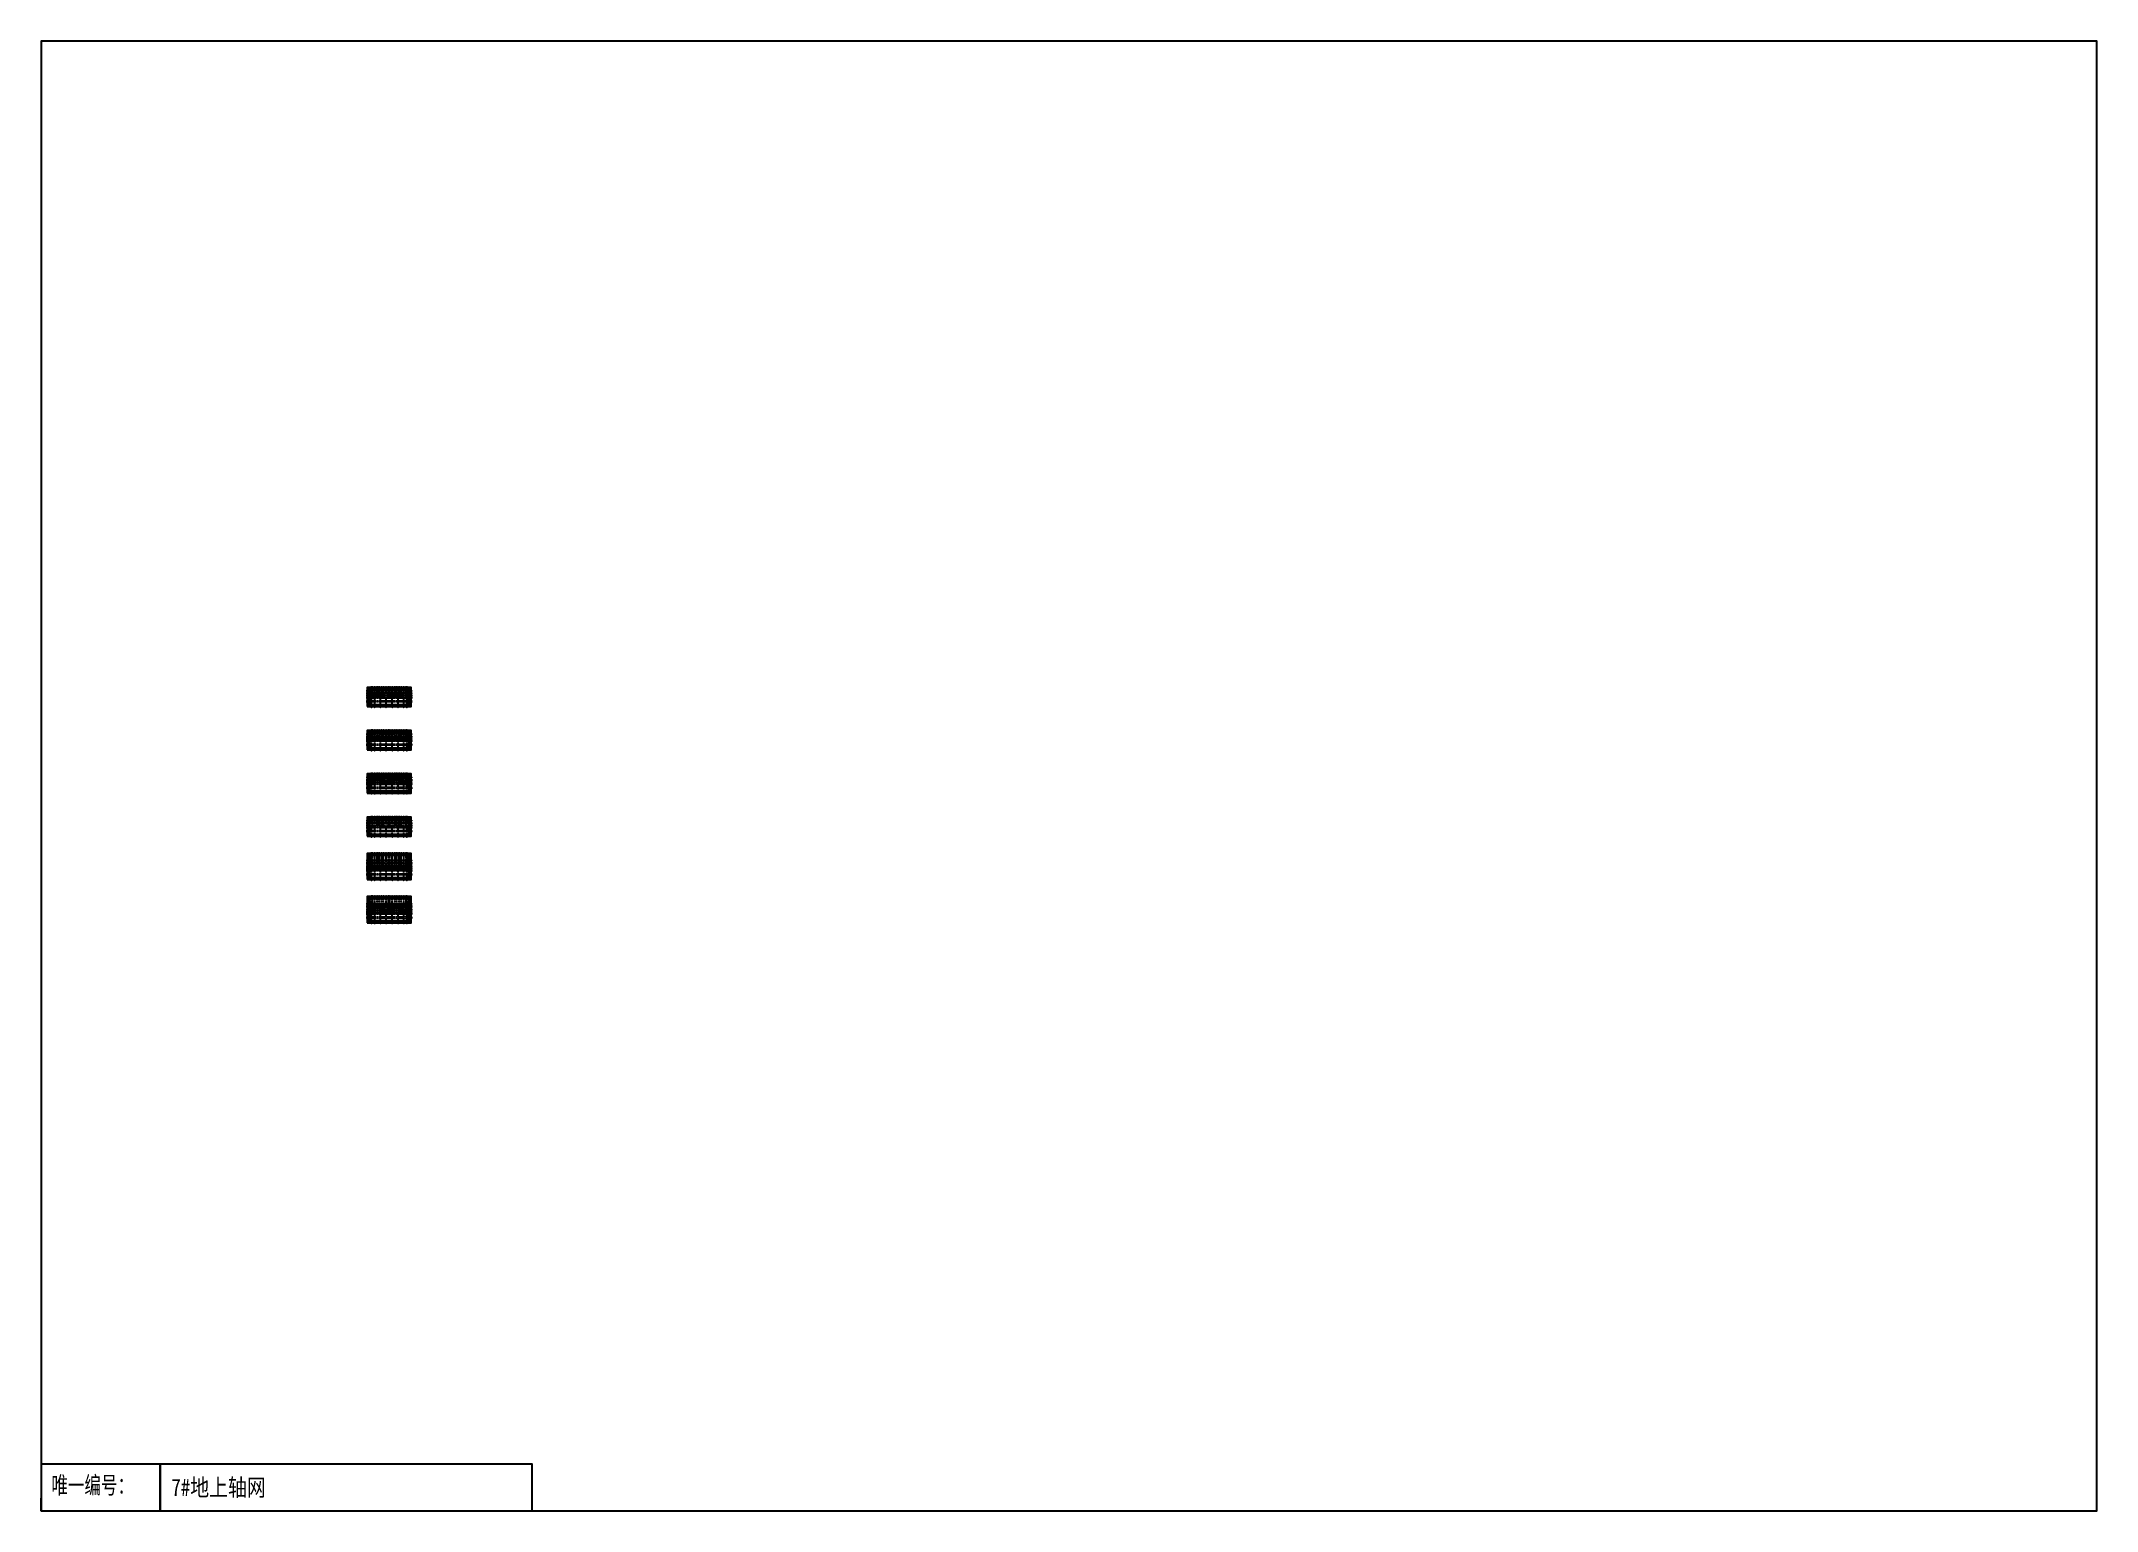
# Model space of a CAD drawing. Extents: x -678900 to 2378000, y 0 to 1700000.
# Drawn here: x 0 to 2378000, y 0 to 1700000 of the extents above; entities that cross this region are included whole.
import ezdxf
from ezdxf.enums import TextEntityAlignment as Align

# ---------------------------------------------------------------- set-up
doc = ezdxf.new("R2010")
doc.units = 0
doc.header["$LTSCALE"] = 1000
doc.header["$MEASUREMENT"] = 0
doc.header["$PDMODE"] = 1
doc.linetypes.add('CENTER', pattern=[2, 1.25, -0.25, 0.25, -0.25])
doc.layers.get('0').update_dxf_attribs({"linetype": 'CONTINUOUS'})
doc.layers.get('DEFPOINTS').update_dxf_attribs({"color": 8, "linetype": 'CONTINUOUS'})
for name, color, linetype in [('AD-AXIS-AXIS', 1, 'CENTER'), ('AD-AXIS-CRCL', 3, 'CONTINUOUS'), ('AD-AXIS-DIMS', 3, 'CONTINUOUS'), ('AD-AXIS-NUMB', 255, 'CONTINUOUS'), ('AD-DIMS-MAIN', 60, 'CONTINUOUS'), ('C-XREF-INT', 7, 'CONTINUOUS')]:
    doc.layers.add(name, color=color, linetype=linetype)
doc.layers.add('C-XREF-SLCT', color=7, linetype='CONTINUOUS', plot=False)
doc.styles.add('Acs', font='', dxfattribs={"width": 0.7})
doc.styles.add('TH-STYLE1', font='', dxfattribs={"width": 0.7})
doc.styles.add('仿宋字体100', font='', dxfattribs={"width": 0.7, "height": 240})
doc.styles.get('Acs').set_extended_font_data('SimSun')
doc.styles.get('TH-STYLE1').set_extended_font_data('SimSun')
doc.styles.get('仿宋字体100').set_extended_font_data('SimSun')
doc.dimstyles.new('TH-DIM100-CAD-REVIT', dxfattribs={"dimscale": 100, "dimtxt": 240, "dimasz": 1, "dimexe": 1.5, "dimexo": 1, "dimgap": 0.8, "dimtad": 1, "dimdec": 0, "dimdsep": 46, "dimtxsty": '仿宋字体100', "dimblk1": 'ARCHTICK', "dimblk2": 'ARCHTICK', "dimsah": 1, "dimcen": -1, "dimclrd": 256, "dimclre": 256, "dimclrt": 256, "dimazin": 0, "dimtfac": 1, "dimtdec": 0, "dimtix": 1, "dimtmove": 2, "dimatfit": 0, "dimldrblk": 'ARCHTICK', "dimfxl": 0, "dimtolj": 1, "dimtzin": 0, "dimlwd": -1, "dimlwe": -1, "dimarcsym": 0})

# ---------------------------------------------------------------- blocks, each defined once
blk = doc.blocks.new('AcsAcadShareArea')
for points in [[(0, 0), (118900, 0), (118900, 85000), (0, 85000)], [(0, 0), (6893, 0), (6893, 2699), (0, 2699)], [(6893, 0), (28409, 0), (28409, 2708), (6893, 2708)], [(0, 733), (0, 733), (0, 0), (0, 0)]]:
    blk.add_lwpolyline(points, close=True)
at = {"insert": (597, 1991), "char_height": 1000, "width": 6073.9, "attachment_point": 1, "style": 'Acs'}
blk.add_mtext('唯一编号：', dxfattribs=at)
at = {"style": 'Acs', "width": 0.8}
blk.add_attdef('唯一编号', (7537, 861), '', height=1000, dxfattribs=at)
blk = doc.blocks.new('_ArchTick')
at = {"color": 0, "linetype": 'ByBlock', "const_width": 0.15}
blk.add_lwpolyline([(-0.5, -0.5), (0.5, 0.5)], dxfattribs=at)
blk = doc.blocks.new('*D163')
at = {"layer": 'AD-AXIS-DIMS'}
for p, q in [((-3183, 1500, 0), (-3552, 1500, 0)), ((-3183, 600, 0), (-3552, 600, 0)), ((-3402, 600, 0), (-3402, 1500, 0))]:
    blk.add_line(p, q, dxfattribs=at)
at = {"layer": 'DEFPOINTS', "color": 0}
for p in [(-3402, 1500, 0), (-3083, 1500, 0), (-3083, 600, 0)]:
    blk.add_point(p, dxfattribs=at)
at = {"layer": 'AD-AXIS-DIMS', "xscale": 100, "yscale": 100, "zscale": 100}
for p, rotation in [((-3402, 1500, 0), 90), ((-3402, 600, 0), 270)]:
    blk.add_blockref('_ArchTick', p, dxfattribs=dict(at, rotation=rotation))
at = {"layer": 'AD-AXIS-DIMS', "insert": (-3602, 1050, 0), "char_height": 240, "attachment_point": 5, "rotation": 90, "style": '仿宋字体100'}
blk.add_mtext('\\A1;900', dxfattribs=at)
blk = doc.blocks.new('*D164')
at = {"layer": 'AD-AXIS-DIMS'}
for p, q in [((-3183, 5000, 0), (-3552, 5000, 0)), ((-3183, 1500, 0), (-3552, 1500, 0)), ((-3402, 1500, 0), (-3402, 5000, 0))]:
    blk.add_line(p, q, dxfattribs=at)
at = {"layer": 'DEFPOINTS', "color": 0}
for p in [(-3402, 5000, 0), (-3083, 5000, 0), (-3083, 1500, 0)]:
    blk.add_point(p, dxfattribs=at)
at = {"layer": 'AD-AXIS-DIMS', "xscale": 100, "yscale": 100, "zscale": 100}
for p, rotation in [((-3402, 5000, 0), 90), ((-3402, 1500, 0), 270)]:
    blk.add_blockref('_ArchTick', p, dxfattribs=dict(at, rotation=rotation))
at = {"layer": 'AD-AXIS-DIMS', "insert": (-3602, 3250, 0), "char_height": 240, "attachment_point": 5, "rotation": 90, "style": '仿宋字体100'}
blk.add_mtext('\\A1;3500', dxfattribs=at)
blk = doc.blocks.new('*D165')
at = {"layer": 'AD-AXIS-DIMS'}
for p, q in [((-3183, 5950, 0), (-3552, 5950, 0)), ((-3183, 5000, 0), (-3552, 5000, 0)), ((-3402, 5000, 0), (-3402, 5950, 0))]:
    blk.add_line(p, q, dxfattribs=at)
at = {"layer": 'DEFPOINTS', "color": 0}
for p in [(-3402, 5950, 0), (-3083, 5950, 0), (-3083, 5000, 0)]:
    blk.add_point(p, dxfattribs=at)
at = {"layer": 'AD-AXIS-DIMS', "xscale": 100, "yscale": 100, "zscale": 100}
for p, rotation in [((-3402, 5950, 0), 90), ((-3402, 5000, 0), 270)]:
    blk.add_blockref('_ArchTick', p, dxfattribs=dict(at, rotation=rotation))
at = {"layer": 'AD-AXIS-DIMS', "insert": (-3602, 5475, 0), "char_height": 240, "attachment_point": 5, "rotation": 90, "style": '仿宋字体100'}
blk.add_mtext('\\A1;950', dxfattribs=at)
blk = doc.blocks.new('*D166')
at = {"layer": 'AD-AXIS-DIMS'}
for p, q in [((-3183, 7800, 0), (-3552, 7800, 0)), ((-3183, 5950, 0), (-3552, 5950, 0)), ((-3402, 5950, 0), (-3402, 7800, 0))]:
    blk.add_line(p, q, dxfattribs=at)
at = {"layer": 'DEFPOINTS', "color": 0}
for p in [(-3402, 7800, 0), (-3083, 7800, 0), (-3083, 5950, 0)]:
    blk.add_point(p, dxfattribs=at)
at = {"layer": 'AD-AXIS-DIMS', "xscale": 100, "yscale": 100, "zscale": 100}
for p, rotation in [((-3402, 7800, 0), 90), ((-3402, 5950, 0), 270)]:
    blk.add_blockref('_ArchTick', p, dxfattribs=dict(at, rotation=rotation))
at = {"layer": 'AD-AXIS-DIMS', "insert": (-3602, 6875, 0), "char_height": 240, "attachment_point": 5, "rotation": 90, "style": '仿宋字体100'}
blk.add_mtext('\\A1;1850', dxfattribs=at)
blk = doc.blocks.new('*D167')
at = {"layer": 'AD-AXIS-DIMS'}
for p, q in [((-3183, 10200, 0), (-3552, 10200, 0)), ((-3183, 7800, 0), (-3552, 7800, 0)), ((-3402, 7800, 0), (-3402, 10200, 0))]:
    blk.add_line(p, q, dxfattribs=at)
at = {"layer": 'DEFPOINTS', "color": 0}
for p in [(-3402, 10200, 0), (-3083, 10200), (-3083, 7800, 0)]:
    blk.add_point(p, dxfattribs=at)
at = {"layer": 'AD-AXIS-DIMS', "xscale": 100, "yscale": 100, "zscale": 100}
for p, rotation in [((-3402, 10200, 0), 90), ((-3402, 7800, 0), 270)]:
    blk.add_blockref('_ArchTick', p, dxfattribs=dict(at, rotation=rotation))
at = {"layer": 'AD-AXIS-DIMS', "insert": (-3602, 9000, 0), "char_height": 240, "attachment_point": 5, "rotation": 90, "style": '仿宋字体100'}
blk.add_mtext('\\A1;2400', dxfattribs=at)
blk = doc.blocks.new('*D168')
at = {"layer": 'AD-AXIS-DIMS'}
for p, q in [((-3183, 10700, 0), (-3552, 10700, 0)), ((-3183, 10200, 0), (-3552, 10200, 0)), ((-3402, 10200, 0), (-3402, 10700, 0))]:
    blk.add_line(p, q, dxfattribs=at)
at = {"layer": 'DEFPOINTS', "color": 0}
for p in [(-3402, 10700, 0), (-3083, 10700, 0), (-3083, 10200)]:
    blk.add_point(p, dxfattribs=at)
at = {"layer": 'AD-AXIS-DIMS', "xscale": 100, "yscale": 100, "zscale": 100}
for p, rotation in [((-3402, 10700, 0), 90), ((-3402, 10200, 0), 270)]:
    blk.add_blockref('_ArchTick', p, dxfattribs=dict(at, rotation=rotation))
at = {"layer": 'AD-AXIS-DIMS', "insert": (-3602, 10450, 0), "char_height": 240, "attachment_point": 5, "rotation": 90, "style": '仿宋字体100'}
blk.add_mtext('\\A1;500', dxfattribs=at)
blk = doc.blocks.new('*D169')
at = {"layer": 'AD-AXIS-DIMS'}
for p, q in [((-100, -2620, 0), (-100, -3370, 0)), ((-100, -3220, 0), (3500, -3220, 0)), ((3500, -2620, 0), (3500, -3370, 0))]:
    blk.add_line(p, q, dxfattribs=at)
at = {"layer": 'DEFPOINTS', "color": 0}
for p in [(-100, -1746, 0), (3500, -1746, 0), (3500, -3220, 0)]:
    blk.add_point(p, dxfattribs=at)
at = {"layer": 'AD-AXIS-DIMS', "xscale": 100, "yscale": 100, "zscale": 100, "rotation": 180}
blk.add_blockref('_ArchTick', (-100, -3220, 0), dxfattribs=at)
at = {"layer": 'AD-AXIS-DIMS', "xscale": 100, "yscale": 100, "zscale": 100}
blk.add_blockref('_ArchTick', (3500, -3220, 0), dxfattribs=at)
at = {"layer": 'AD-AXIS-DIMS', "insert": (1700, -3020, 0), "char_height": 240, "attachment_point": 5, "style": '仿宋字体100'}
blk.add_mtext('\\A1;3600', dxfattribs=at)
blk = doc.blocks.new('*D170')
at = {"layer": 'AD-AXIS-DIMS'}
for p, q in [((3500, -2620, 0), (3500, -3370, 0)), ((3500, -3220, 0), (10100, -3220, 0)), ((10100, -2620, 0), (10100, -3370, 0))]:
    blk.add_line(p, q, dxfattribs=at)
at = {"layer": 'DEFPOINTS', "color": 0}
for p in [(3500, -1746, 0), (10100, -1746, 0), (10100, -3220, 0)]:
    blk.add_point(p, dxfattribs=at)
at = {"layer": 'AD-AXIS-DIMS', "xscale": 100, "yscale": 100, "zscale": 100, "rotation": 180}
blk.add_blockref('_ArchTick', (3500, -3220, 0), dxfattribs=at)
at = {"layer": 'AD-AXIS-DIMS', "xscale": 100, "yscale": 100, "zscale": 100}
blk.add_blockref('_ArchTick', (10100, -3220, 0), dxfattribs=at)
at = {"layer": 'AD-AXIS-DIMS', "insert": (6800, -3020, 0), "char_height": 240, "attachment_point": 5, "style": '仿宋字体100'}
blk.add_mtext('\\A1;6600', dxfattribs=at)
blk = doc.blocks.new('*D171')
at = {"layer": 'AD-AXIS-DIMS'}
for p, q in [((16700, -2620, 0), (16700, -3370, 0)), ((23900, -3220, 0), (16700, -3220, 0)), ((23900, -2620, 0), (23900, -3370, 0))]:
    blk.add_line(p, q, dxfattribs=at)
at = {"layer": 'DEFPOINTS', "color": 0}
for p in [(16700, -1746, 0), (16700, -3220, 0), (23900, -1746, 0)]:
    blk.add_point(p, dxfattribs=at)
at = {"layer": 'AD-AXIS-DIMS', "xscale": 100, "yscale": 100, "zscale": 100, "rotation": 180}
blk.add_blockref('_ArchTick', (16700, -3220, 0), dxfattribs=at)
at = {"layer": 'AD-AXIS-DIMS', "xscale": 100, "yscale": 100, "zscale": 100}
blk.add_blockref('_ArchTick', (23900, -3220, 0), dxfattribs=at)
at = {"layer": 'AD-AXIS-DIMS', "insert": (20300, -3020, 0), "char_height": 240, "attachment_point": 5, "style": '仿宋字体100'}
blk.add_mtext('\\A1;7200', dxfattribs=at)
blk = doc.blocks.new('*D172')
at = {"layer": 'AD-AXIS-DIMS'}
for p, q in [((10100, -2620, 0), (10100, -3370, 0)), ((16700, -3220, 0), (10100, -3220, 0)), ((16700, -2620, 0), (16700, -3370, 0))]:
    blk.add_line(p, q, dxfattribs=at)
at = {"layer": 'DEFPOINTS', "color": 0}
for p in [(10100, -1746, 0), (10100, -3220, 0), (16700, -1746, 0)]:
    blk.add_point(p, dxfattribs=at)
at = {"layer": 'AD-AXIS-DIMS', "xscale": 100, "yscale": 100, "zscale": 100, "rotation": 180}
blk.add_blockref('_ArchTick', (10100, -3220, 0), dxfattribs=at)
at = {"layer": 'AD-AXIS-DIMS', "xscale": 100, "yscale": 100, "zscale": 100}
blk.add_blockref('_ArchTick', (16700, -3220, 0), dxfattribs=at)
at = {"layer": 'AD-AXIS-DIMS', "insert": (13400, -3020, 0), "char_height": 240, "attachment_point": 5, "style": '仿宋字体100'}
blk.add_mtext('\\A1;6600', dxfattribs=at)
blk = doc.blocks.new('*D173')
at = {"layer": 'AD-AXIS-DIMS'}
for p, q in [((37100, -2620, 0), (37100, -3370, 0)), ((40700, -3220, 0), (37100, -3220, 0)), ((40700, -2620, 0), (40700, -3370, 0))]:
    blk.add_line(p, q, dxfattribs=at)
at = {"layer": 'DEFPOINTS', "color": 0}
for p in [(37100, -1746, 0), (37100, -3220, 0), (40700, -1746, 0)]:
    blk.add_point(p, dxfattribs=at)
at = {"layer": 'AD-AXIS-DIMS', "xscale": 100, "yscale": 100, "zscale": 100, "rotation": 180}
blk.add_blockref('_ArchTick', (37100, -3220, 0), dxfattribs=at)
at = {"layer": 'AD-AXIS-DIMS', "xscale": 100, "yscale": 100, "zscale": 100}
blk.add_blockref('_ArchTick', (40700, -3220, 0), dxfattribs=at)
at = {"layer": 'AD-AXIS-DIMS', "insert": (38900, -3020, 0), "char_height": 240, "attachment_point": 5, "style": '仿宋字体100'}
blk.add_mtext('\\A1;3600', dxfattribs=at)
blk = doc.blocks.new('*D174')
at = {"layer": 'AD-AXIS-DIMS'}
for p, q in [((30500, -2620, 0), (30500, -3370, 0)), ((37100, -3220, 0), (30500, -3220, 0)), ((37100, -2620, 0), (37100, -3370, 0))]:
    blk.add_line(p, q, dxfattribs=at)
at = {"layer": 'DEFPOINTS', "color": 0}
for p in [(30500, -1746, 0), (30500, -3220, 0), (37100, -1746, 0)]:
    blk.add_point(p, dxfattribs=at)
at = {"layer": 'AD-AXIS-DIMS', "xscale": 100, "yscale": 100, "zscale": 100, "rotation": 180}
blk.add_blockref('_ArchTick', (30500, -3220, 0), dxfattribs=at)
at = {"layer": 'AD-AXIS-DIMS', "xscale": 100, "yscale": 100, "zscale": 100}
blk.add_blockref('_ArchTick', (37100, -3220, 0), dxfattribs=at)
at = {"layer": 'AD-AXIS-DIMS', "insert": (33800, -3020, 0), "char_height": 240, "attachment_point": 5, "style": '仿宋字体100'}
blk.add_mtext('\\A1;6600', dxfattribs=at)
blk = doc.blocks.new('*D175')
at = {"layer": 'AD-AXIS-DIMS'}
for p, q in [((23900, -2620, 0), (23900, -3370, 0)), ((23900, -3220, 0), (30500, -3220, 0)), ((30500, -2620, 0), (30500, -3370, 0))]:
    blk.add_line(p, q, dxfattribs=at)
at = {"layer": 'DEFPOINTS', "color": 0}
for p in [(23900, -1746, 0), (30500, -1746, 0), (30500, -3220, 0)]:
    blk.add_point(p, dxfattribs=at)
at = {"layer": 'AD-AXIS-DIMS', "xscale": 100, "yscale": 100, "zscale": 100, "rotation": 180}
blk.add_blockref('_ArchTick', (23900, -3220, 0), dxfattribs=at)
at = {"layer": 'AD-AXIS-DIMS', "xscale": 100, "yscale": 100, "zscale": 100}
blk.add_blockref('_ArchTick', (30500, -3220, 0), dxfattribs=at)
at = {"layer": 'AD-AXIS-DIMS', "insert": (27200, -3020, 0), "char_height": 240, "attachment_point": 5, "style": '仿宋字体100'}
blk.add_mtext('\\A1;6600', dxfattribs=at)
blk = doc.blocks.new('*D176')
at = {"layer": 'AD-AXIS-DIMS'}
for p, q in [((-100, 15111, 0), (-100, 15861, 0)), ((-100, 15711, 0), (800, 15711, 0)), ((800, 15111, 0), (800, 15861, 0))]:
    blk.add_line(p, q, dxfattribs=at)
at = {"layer": 'DEFPOINTS', "color": 0}
for p in [(-100, 14924, 0), (800, 15711, 0), (800, 14924, 0)]:
    blk.add_point(p, dxfattribs=at)
at = {"layer": 'AD-AXIS-DIMS', "xscale": 100, "yscale": 100, "zscale": 100, "rotation": 180}
blk.add_blockref('_ArchTick', (-100, 15711, 0), dxfattribs=at)
at = {"layer": 'AD-AXIS-DIMS', "xscale": 100, "yscale": 100, "zscale": 100}
blk.add_blockref('_ArchTick', (800, 15711, 0), dxfattribs=at)
at = {"layer": 'AD-AXIS-DIMS', "insert": (350, 15911, 0), "char_height": 240, "attachment_point": 5, "style": '仿宋字体100'}
blk.add_mtext('\\A1;900', dxfattribs=at)
blk = doc.blocks.new('*D177')
at = {"layer": 'AD-AXIS-DIMS'}
for p, q in [((800, 15111, 0), (800, 15861, 0)), ((800, 15711, 0), (3500, 15711, 0)), ((3500, 15111, 0), (3500, 15861, 0))]:
    blk.add_line(p, q, dxfattribs=at)
at = {"layer": 'DEFPOINTS', "color": 0}
for p in [(800, 14924, 0), (3500, 15711, 0), (3500, 14924, 0)]:
    blk.add_point(p, dxfattribs=at)
at = {"layer": 'AD-AXIS-DIMS', "xscale": 100, "yscale": 100, "zscale": 100, "rotation": 180}
blk.add_blockref('_ArchTick', (800, 15711, 0), dxfattribs=at)
at = {"layer": 'AD-AXIS-DIMS', "xscale": 100, "yscale": 100, "zscale": 100}
blk.add_blockref('_ArchTick', (3500, 15711, 0), dxfattribs=at)
at = {"layer": 'AD-AXIS-DIMS', "insert": (2150, 15911, 0), "char_height": 240, "attachment_point": 5, "style": '仿宋字体100'}
blk.add_mtext('\\A1;2700', dxfattribs=at)
blk = doc.blocks.new('*D178')
at = {"layer": 'AD-AXIS-DIMS'}
for p, q in [((3500, 15111, 0), (3500, 15861, 0)), ((3500, 15711, 0), (6350, 15711, 0)), ((6350, 15111, 0), (6350, 15861, 0))]:
    blk.add_line(p, q, dxfattribs=at)
at = {"layer": 'DEFPOINTS', "color": 0}
for p in [(3500, 14924, 0), (6350, 15711, 0), (6350, 14924, 0)]:
    blk.add_point(p, dxfattribs=at)
at = {"layer": 'AD-AXIS-DIMS', "xscale": 100, "yscale": 100, "zscale": 100, "rotation": 180}
blk.add_blockref('_ArchTick', (3500, 15711, 0), dxfattribs=at)
at = {"layer": 'AD-AXIS-DIMS', "xscale": 100, "yscale": 100, "zscale": 100}
blk.add_blockref('_ArchTick', (6350, 15711, 0), dxfattribs=at)
at = {"layer": 'AD-AXIS-DIMS', "insert": (4925, 15911, 0), "char_height": 240, "attachment_point": 5, "style": '仿宋字体100'}
blk.add_mtext('\\A1;2850', dxfattribs=at)
blk = doc.blocks.new('*D179')
at = {"layer": 'AD-AXIS-DIMS'}
for p, q in [((6350, 15111, 0), (6350, 15861, 0)), ((6350, 15711, 0), (8700, 15711, 0)), ((8700, 15111, 0), (8700, 15861, 0))]:
    blk.add_line(p, q, dxfattribs=at)
at = {"layer": 'DEFPOINTS', "color": 0}
for p in [(6350, 14924, 0), (8700, 15711, 0), (8700, 14924, 0)]:
    blk.add_point(p, dxfattribs=at)
at = {"layer": 'AD-AXIS-DIMS', "xscale": 100, "yscale": 100, "zscale": 100, "rotation": 180}
blk.add_blockref('_ArchTick', (6350, 15711, 0), dxfattribs=at)
at = {"layer": 'AD-AXIS-DIMS', "xscale": 100, "yscale": 100, "zscale": 100}
blk.add_blockref('_ArchTick', (8700, 15711, 0), dxfattribs=at)
at = {"layer": 'AD-AXIS-DIMS', "insert": (7525, 15911, 0), "char_height": 240, "attachment_point": 5, "style": '仿宋字体100'}
blk.add_mtext('\\A1;2350', dxfattribs=at)
blk = doc.blocks.new('*D180')
at = {"layer": 'AD-AXIS-DIMS'}
for p, q in [((8700, 15111, 0), (8700, 15861, 0)), ((8700, 15711, 0), (11500, 15711, 0)), ((11500, 15111, 0), (11500, 15861, 0))]:
    blk.add_line(p, q, dxfattribs=at)
at = {"layer": 'DEFPOINTS', "color": 0}
for p in [(8700, 14924, 0), (11500, 15711, 0), (11500, 14924, 0)]:
    blk.add_point(p, dxfattribs=at)
at = {"layer": 'AD-AXIS-DIMS', "xscale": 100, "yscale": 100, "zscale": 100, "rotation": 180}
blk.add_blockref('_ArchTick', (8700, 15711, 0), dxfattribs=at)
at = {"layer": 'AD-AXIS-DIMS', "xscale": 100, "yscale": 100, "zscale": 100}
blk.add_blockref('_ArchTick', (11500, 15711, 0), dxfattribs=at)
at = {"layer": 'AD-AXIS-DIMS', "insert": (10100, 15911, 0), "char_height": 240, "attachment_point": 5, "style": '仿宋字体100'}
blk.add_mtext('\\A1;2800', dxfattribs=at)
blk = doc.blocks.new('*D181')
at = {"layer": 'AD-AXIS-DIMS'}
for p, q in [((11500, 15111, 0), (11500, 15861, 0)), ((11500, 15711, 0), (13850, 15711, 0)), ((13850, 15111, 0), (13850, 15861, 0))]:
    blk.add_line(p, q, dxfattribs=at)
at = {"layer": 'DEFPOINTS', "color": 0}
for p in [(11500, 14924, 0), (13850, 15711, 0), (13850, 14924, 0)]:
    blk.add_point(p, dxfattribs=at)
at = {"layer": 'AD-AXIS-DIMS', "xscale": 100, "yscale": 100, "zscale": 100, "rotation": 180}
blk.add_blockref('_ArchTick', (11500, 15711, 0), dxfattribs=at)
at = {"layer": 'AD-AXIS-DIMS', "xscale": 100, "yscale": 100, "zscale": 100}
blk.add_blockref('_ArchTick', (13850, 15711, 0), dxfattribs=at)
at = {"layer": 'AD-AXIS-DIMS', "insert": (12675, 15911, 0), "char_height": 240, "attachment_point": 5, "style": '仿宋字体100'}
blk.add_mtext('\\A1;2350', dxfattribs=at)
blk = doc.blocks.new('*D182')
at = {"layer": 'AD-AXIS-DIMS'}
for p, q in [((13850, 15111, 0), (13850, 15861, 0)), ((13850, 15711, 0), (16700, 15711, 0)), ((16700, 15111, 0), (16700, 15861, 0))]:
    blk.add_line(p, q, dxfattribs=at)
at = {"layer": 'DEFPOINTS', "color": 0}
for p in [(13850, 14924, 0), (16700, 15711, 0), (16700, 14924, 0)]:
    blk.add_point(p, dxfattribs=at)
at = {"layer": 'AD-AXIS-DIMS', "xscale": 100, "yscale": 100, "zscale": 100, "rotation": 180}
blk.add_blockref('_ArchTick', (13850, 15711, 0), dxfattribs=at)
at = {"layer": 'AD-AXIS-DIMS', "xscale": 100, "yscale": 100, "zscale": 100}
blk.add_blockref('_ArchTick', (16700, 15711, 0), dxfattribs=at)
at = {"layer": 'AD-AXIS-DIMS', "insert": (15275, 15911, 0), "char_height": 240, "attachment_point": 5, "style": '仿宋字体100'}
blk.add_mtext('\\A1;2850', dxfattribs=at)
blk = doc.blocks.new('*D183')
at = {"layer": 'AD-AXIS-DIMS'}
for p, q in [((16700, 15111, 0), (16700, 15861, 0)), ((16700, 15711, 0), (19400, 15711, 0)), ((19400, 15111, 0), (19400, 15861, 0))]:
    blk.add_line(p, q, dxfattribs=at)
at = {"layer": 'DEFPOINTS', "color": 0}
for p in [(16700, 14924, 0), (19400, 15711, 0), (19400, 14924, 0)]:
    blk.add_point(p, dxfattribs=at)
at = {"layer": 'AD-AXIS-DIMS', "xscale": 100, "yscale": 100, "zscale": 100, "rotation": 180}
blk.add_blockref('_ArchTick', (16700, 15711, 0), dxfattribs=at)
at = {"layer": 'AD-AXIS-DIMS', "xscale": 100, "yscale": 100, "zscale": 100}
blk.add_blockref('_ArchTick', (19400, 15711, 0), dxfattribs=at)
at = {"layer": 'AD-AXIS-DIMS', "insert": (18050, 15911, 0), "char_height": 240, "attachment_point": 5, "style": '仿宋字体100'}
blk.add_mtext('\\A1;2700', dxfattribs=at)
blk = doc.blocks.new('*D184')
at = {"layer": 'AD-AXIS-DIMS'}
for p, q in [((19400, 15111, 0), (19400, 15861, 0)), ((19400, 15711, 0), (21200, 15711, 0)), ((21200, 15111, 0), (21200, 15861, 0))]:
    blk.add_line(p, q, dxfattribs=at)
at = {"layer": 'DEFPOINTS', "color": 0}
for p in [(19400, 14924, 0), (21200, 15711, 0), (21200, 14924, 0)]:
    blk.add_point(p, dxfattribs=at)
at = {"layer": 'AD-AXIS-DIMS', "xscale": 100, "yscale": 100, "zscale": 100, "rotation": 180}
blk.add_blockref('_ArchTick', (19400, 15711, 0), dxfattribs=at)
at = {"layer": 'AD-AXIS-DIMS', "xscale": 100, "yscale": 100, "zscale": 100}
blk.add_blockref('_ArchTick', (21200, 15711, 0), dxfattribs=at)
at = {"layer": 'AD-AXIS-DIMS', "insert": (20300, 15911, 0), "char_height": 240, "attachment_point": 5, "style": '仿宋字体100'}
blk.add_mtext('\\A1;1800', dxfattribs=at)
blk = doc.blocks.new('*D185')
at = {"layer": 'AD-AXIS-DIMS'}
for p, q in [((39800, 15111, 0), (39800, 15861, 0)), ((40700, 15711, 0), (39800, 15711, 0)), ((40700, 15111, 0), (40700, 15861, 0))]:
    blk.add_line(p, q, dxfattribs=at)
at = {"layer": 'DEFPOINTS', "color": 0}
for p in [(39800, 15711, 0), (39800, 14924, 0), (40700, 14924, 0)]:
    blk.add_point(p, dxfattribs=at)
at = {"layer": 'AD-AXIS-DIMS', "xscale": 100, "yscale": 100, "zscale": 100, "rotation": 180}
blk.add_blockref('_ArchTick', (39800, 15711, 0), dxfattribs=at)
at = {"layer": 'AD-AXIS-DIMS', "xscale": 100, "yscale": 100, "zscale": 100}
blk.add_blockref('_ArchTick', (40700, 15711, 0), dxfattribs=at)
at = {"layer": 'AD-AXIS-DIMS', "insert": (40250, 15911, 0), "char_height": 240, "attachment_point": 5, "style": '仿宋字体100'}
blk.add_mtext('\\A1;900', dxfattribs=at)
blk = doc.blocks.new('*D186')
at = {"layer": 'AD-AXIS-DIMS'}
for p, q in [((37100, 15111, 0), (37100, 15861, 0)), ((39800, 15711, 0), (37100, 15711, 0)), ((39800, 15111, 0), (39800, 15861, 0))]:
    blk.add_line(p, q, dxfattribs=at)
at = {"layer": 'DEFPOINTS', "color": 0}
for p in [(37100, 15711, 0), (37100, 14924, 0), (39800, 14924, 0)]:
    blk.add_point(p, dxfattribs=at)
at = {"layer": 'AD-AXIS-DIMS', "xscale": 100, "yscale": 100, "zscale": 100, "rotation": 180}
blk.add_blockref('_ArchTick', (37100, 15711, 0), dxfattribs=at)
at = {"layer": 'AD-AXIS-DIMS', "xscale": 100, "yscale": 100, "zscale": 100}
blk.add_blockref('_ArchTick', (39800, 15711, 0), dxfattribs=at)
at = {"layer": 'AD-AXIS-DIMS', "insert": (38450, 15911, 0), "char_height": 240, "attachment_point": 5, "style": '仿宋字体100'}
blk.add_mtext('\\A1;2700', dxfattribs=at)
blk = doc.blocks.new('*D187')
at = {"layer": 'AD-AXIS-DIMS'}
for p, q in [((34250, 15111, 0), (34250, 15861, 0)), ((37100, 15711, 0), (34250, 15711, 0)), ((37100, 15111, 0), (37100, 15861, 0))]:
    blk.add_line(p, q, dxfattribs=at)
at = {"layer": 'DEFPOINTS', "color": 0}
for p in [(34250, 15711, 0), (34250, 14924, 0), (37100, 14924, 0)]:
    blk.add_point(p, dxfattribs=at)
at = {"layer": 'AD-AXIS-DIMS', "xscale": 100, "yscale": 100, "zscale": 100, "rotation": 180}
blk.add_blockref('_ArchTick', (34250, 15711, 0), dxfattribs=at)
at = {"layer": 'AD-AXIS-DIMS', "xscale": 100, "yscale": 100, "zscale": 100}
blk.add_blockref('_ArchTick', (37100, 15711, 0), dxfattribs=at)
at = {"layer": 'AD-AXIS-DIMS', "insert": (35675, 15911, 0), "char_height": 240, "attachment_point": 5, "style": '仿宋字体100'}
blk.add_mtext('\\A1;2850', dxfattribs=at)
blk = doc.blocks.new('*D188')
at = {"layer": 'AD-AXIS-DIMS'}
for p, q in [((31900, 15111, 0), (31900, 15861, 0)), ((34250, 15711, 0), (31900, 15711, 0)), ((34250, 15111, 0), (34250, 15861, 0))]:
    blk.add_line(p, q, dxfattribs=at)
at = {"layer": 'DEFPOINTS', "color": 0}
for p in [(31900, 15711, 0), (31900, 14924, 0), (34250, 14924, 0)]:
    blk.add_point(p, dxfattribs=at)
at = {"layer": 'AD-AXIS-DIMS', "xscale": 100, "yscale": 100, "zscale": 100, "rotation": 180}
blk.add_blockref('_ArchTick', (31900, 15711, 0), dxfattribs=at)
at = {"layer": 'AD-AXIS-DIMS', "xscale": 100, "yscale": 100, "zscale": 100}
blk.add_blockref('_ArchTick', (34250, 15711, 0), dxfattribs=at)
at = {"layer": 'AD-AXIS-DIMS', "insert": (33075, 15911, 0), "char_height": 240, "attachment_point": 5, "style": '仿宋字体100'}
blk.add_mtext('\\A1;2350', dxfattribs=at)
blk = doc.blocks.new('*D189')
at = {"layer": 'AD-AXIS-DIMS'}
for p, q in [((29100, 15111, 0), (29100, 15861, 0)), ((31900, 15711, 0), (29100, 15711, 0)), ((31900, 15111, 0), (31900, 15861, 0))]:
    blk.add_line(p, q, dxfattribs=at)
at = {"layer": 'DEFPOINTS', "color": 0}
for p in [(29100, 15711, 0), (29100, 14924, 0), (31900, 14924, 0)]:
    blk.add_point(p, dxfattribs=at)
at = {"layer": 'AD-AXIS-DIMS', "xscale": 100, "yscale": 100, "zscale": 100, "rotation": 180}
blk.add_blockref('_ArchTick', (29100, 15711, 0), dxfattribs=at)
at = {"layer": 'AD-AXIS-DIMS', "xscale": 100, "yscale": 100, "zscale": 100}
blk.add_blockref('_ArchTick', (31900, 15711, 0), dxfattribs=at)
at = {"layer": 'AD-AXIS-DIMS', "insert": (30500, 15911, 0), "char_height": 240, "attachment_point": 5, "style": '仿宋字体100'}
blk.add_mtext('\\A1;2800', dxfattribs=at)
blk = doc.blocks.new('*D190')
at = {"layer": 'AD-AXIS-DIMS'}
for p, q in [((26750, 15111, 0), (26750, 15861, 0)), ((29100, 15711, 0), (26750, 15711, 0)), ((29100, 15111, 0), (29100, 15861, 0))]:
    blk.add_line(p, q, dxfattribs=at)
at = {"layer": 'DEFPOINTS', "color": 0}
for p in [(26750, 15711, 0), (26750, 14924, 0), (29100, 14924, 0)]:
    blk.add_point(p, dxfattribs=at)
at = {"layer": 'AD-AXIS-DIMS', "xscale": 100, "yscale": 100, "zscale": 100, "rotation": 180}
blk.add_blockref('_ArchTick', (26750, 15711, 0), dxfattribs=at)
at = {"layer": 'AD-AXIS-DIMS', "xscale": 100, "yscale": 100, "zscale": 100}
blk.add_blockref('_ArchTick', (29100, 15711, 0), dxfattribs=at)
at = {"layer": 'AD-AXIS-DIMS', "insert": (27925, 15911, 0), "char_height": 240, "attachment_point": 5, "style": '仿宋字体100'}
blk.add_mtext('\\A1;2350', dxfattribs=at)
blk = doc.blocks.new('*D191')
at = {"layer": 'AD-AXIS-DIMS'}
for p, q in [((23900, 15111, 0), (23900, 15861, 0)), ((26750, 15711, 0), (23900, 15711, 0)), ((26750, 15111, 0), (26750, 15861, 0))]:
    blk.add_line(p, q, dxfattribs=at)
at = {"layer": 'DEFPOINTS', "color": 0}
for p in [(23900, 15711, 0), (23900, 14924, 0), (26750, 14924, 0)]:
    blk.add_point(p, dxfattribs=at)
at = {"layer": 'AD-AXIS-DIMS', "xscale": 100, "yscale": 100, "zscale": 100, "rotation": 180}
blk.add_blockref('_ArchTick', (23900, 15711, 0), dxfattribs=at)
at = {"layer": 'AD-AXIS-DIMS', "xscale": 100, "yscale": 100, "zscale": 100}
blk.add_blockref('_ArchTick', (26750, 15711, 0), dxfattribs=at)
at = {"layer": 'AD-AXIS-DIMS', "insert": (25325, 15911, 0), "char_height": 240, "attachment_point": 5, "style": '仿宋字体100'}
blk.add_mtext('\\A1;2850', dxfattribs=at)
blk = doc.blocks.new('*D192')
at = {"layer": 'AD-AXIS-DIMS'}
for p, q in [((21200, 15111, 0), (21200, 15861, 0)), ((23900, 15711, 0), (21200, 15711, 0)), ((23900, 15111, 0), (23900, 15861, 0))]:
    blk.add_line(p, q, dxfattribs=at)
at = {"layer": 'DEFPOINTS', "color": 0}
for p in [(21200, 15711, 0), (21200, 14924, 0), (23900, 14924, 0)]:
    blk.add_point(p, dxfattribs=at)
at = {"layer": 'AD-AXIS-DIMS', "xscale": 100, "yscale": 100, "zscale": 100, "rotation": 180}
blk.add_blockref('_ArchTick', (21200, 15711, 0), dxfattribs=at)
at = {"layer": 'AD-AXIS-DIMS', "xscale": 100, "yscale": 100, "zscale": 100}
blk.add_blockref('_ArchTick', (23900, 15711, 0), dxfattribs=at)
at = {"layer": 'AD-AXIS-DIMS', "insert": (22550, 15911, 0), "char_height": 240, "attachment_point": 5, "style": '仿宋字体100'}
blk.add_mtext('\\A1;2700', dxfattribs=at)
blk = doc.blocks.new('*D193')
at = {"layer": 'AD-DIMS-MAIN'}
for p, q in [((-200, -3420, 0), (-200, -4170, 0)), ((-200, -4020, 0), (40800, -4020, 0)), ((40800, -3420, 0), (40800, -4170, 0))]:
    blk.add_line(p, q, dxfattribs=at)
at = {"layer": 'DEFPOINTS', "color": 0}
for p in [(-200, -3142, 0), (40800, -3142, 0), (40800, -4020, 0)]:
    blk.add_point(p, dxfattribs=at)
at = {"layer": 'AD-DIMS-MAIN', "xscale": 100, "yscale": 100, "zscale": 100, "rotation": 180}
blk.add_blockref('_ArchTick', (-200, -4020, 0), dxfattribs=at)
at = {"layer": 'AD-DIMS-MAIN', "xscale": 100, "yscale": 100, "zscale": 100}
blk.add_blockref('_ArchTick', (40800, -4020, 0), dxfattribs=at)
at = {"layer": 'AD-DIMS-MAIN', "insert": (20300, -3820, 0), "char_height": 240, "attachment_point": 5, "style": '仿宋字体100'}
blk.add_mtext('\\A1;41000', dxfattribs=at)
blk = doc.blocks.new('*D194')
at = {"layer": 'AD-DIMS-MAIN'}
for p, q in [((-200, 15911, 0), (-200, 16661, 0)), ((-200, 16511, 0), (40800, 16511, 0)), ((40800, 15911, 0), (40800, 16661, 0))]:
    blk.add_line(p, q, dxfattribs=at)
at = {"layer": 'DEFPOINTS', "color": 0}
for p in [(-200, 15633, 0), (40800, 16511, 0), (40800, 15633, 0)]:
    blk.add_point(p, dxfattribs=at)
at = {"layer": 'AD-DIMS-MAIN', "xscale": 100, "yscale": 100, "zscale": 100, "rotation": 180}
blk.add_blockref('_ArchTick', (-200, 16511, 0), dxfattribs=at)
at = {"layer": 'AD-DIMS-MAIN', "xscale": 100, "yscale": 100, "zscale": 100}
blk.add_blockref('_ArchTick', (40800, 16511, 0), dxfattribs=at)
at = {"layer": 'AD-DIMS-MAIN', "insert": (20300, 16711, 0), "char_height": 240, "attachment_point": 5, "style": '仿宋字体100'}
blk.add_mtext('\\A1;41000', dxfattribs=at)
blk = doc.blocks.new('*D195')
at = {"layer": 'AD-DIMS-MAIN'}
for p, q in [((-3602, 13400, 0), (-4352, 13400, 0)), ((-3602, 500, 0), (-4352, 500, 0)), ((-4202, 500, 0), (-4202, 13400, 0))]:
    blk.add_line(p, q, dxfattribs=at)
at = {"layer": 'DEFPOINTS', "color": 0}
for p in [(-4202, 13400, 0), (384, 13400, 0), (384, 500, 0)]:
    blk.add_point(p, dxfattribs=at)
at = {"layer": 'AD-DIMS-MAIN', "xscale": 100, "yscale": 100, "zscale": 100}
for p, rotation in [((-4202, 13400, 0), 90), ((-4202, 500, 0), 270)]:
    blk.add_blockref('_ArchTick', p, dxfattribs=dict(at, rotation=rotation))
at = {"layer": 'AD-DIMS-MAIN', "insert": (-4402, 6950, 0), "char_height": 240, "attachment_point": 5, "rotation": 90, "style": '仿宋字体100'}
blk.add_mtext('\\A1;12900', dxfattribs=at)
blk = doc.blocks.new('*D196')
at = {"layer": 'AD-AXIS-DIMS'}
for p, q in [((43783, 1500, 0), (44152, 1500, 0)), ((43783, 600, 0), (44152, 600, 0)), ((44002, 600, 0), (44002, 1500, 0))]:
    blk.add_line(p, q, dxfattribs=at)
at = {"layer": 'DEFPOINTS', "color": 0}
for p in [(43683, 1500, 0), (43683, 600, 0), (44002, 1500, 0)]:
    blk.add_point(p, dxfattribs=at)
at = {"layer": 'AD-AXIS-DIMS', "xscale": 100, "yscale": 100, "zscale": 100}
for p, rotation in [((44002, 1500, 0), 90), ((44002, 600, 0), 270)]:
    blk.add_blockref('_ArchTick', p, dxfattribs=dict(at, rotation=rotation))
at = {"layer": 'AD-AXIS-DIMS', "insert": (43802, 1050, 0), "char_height": 240, "attachment_point": 5, "rotation": 90, "style": '仿宋字体100'}
blk.add_mtext('\\A1;900', dxfattribs=at)
blk = doc.blocks.new('*D197')
at = {"layer": 'AD-AXIS-DIMS'}
for p, q in [((43783, 5000, 0), (44152, 5000, 0)), ((43783, 1500, 0), (44152, 1500, 0)), ((44002, 1500, 0), (44002, 5000, 0))]:
    blk.add_line(p, q, dxfattribs=at)
at = {"layer": 'DEFPOINTS', "color": 0}
for p in [(43683, 5000, 0), (43683, 1500, 0), (44002, 5000, 0)]:
    blk.add_point(p, dxfattribs=at)
at = {"layer": 'AD-AXIS-DIMS', "xscale": 100, "yscale": 100, "zscale": 100}
for p, rotation in [((44002, 5000, 0), 90), ((44002, 1500, 0), 270)]:
    blk.add_blockref('_ArchTick', p, dxfattribs=dict(at, rotation=rotation))
at = {"layer": 'AD-AXIS-DIMS', "insert": (43802, 3250, 0), "char_height": 240, "attachment_point": 5, "rotation": 90, "style": '仿宋字体100'}
blk.add_mtext('\\A1;3500', dxfattribs=at)
blk = doc.blocks.new('*D198')
at = {"layer": 'AD-AXIS-DIMS'}
for p, q in [((43783, 5950, 0), (44152, 5950, 0)), ((43783, 5000, 0), (44152, 5000, 0)), ((44002, 5000, 0), (44002, 5950, 0))]:
    blk.add_line(p, q, dxfattribs=at)
at = {"layer": 'DEFPOINTS', "color": 0}
for p in [(43683, 5950, 0), (43683, 5000, 0), (44002, 5950, 0)]:
    blk.add_point(p, dxfattribs=at)
at = {"layer": 'AD-AXIS-DIMS', "xscale": 100, "yscale": 100, "zscale": 100}
for p, rotation in [((44002, 5950, 0), 90), ((44002, 5000, 0), 270)]:
    blk.add_blockref('_ArchTick', p, dxfattribs=dict(at, rotation=rotation))
at = {"layer": 'AD-AXIS-DIMS', "insert": (43802, 5475, 0), "char_height": 240, "attachment_point": 5, "rotation": 90, "style": '仿宋字体100'}
blk.add_mtext('\\A1;950', dxfattribs=at)
blk = doc.blocks.new('*D199')
at = {"layer": 'AD-AXIS-DIMS'}
for p, q in [((43783, 7800, 0), (44152, 7800, 0)), ((43783, 5950, 0), (44152, 5950, 0)), ((44002, 5950, 0), (44002, 7800, 0))]:
    blk.add_line(p, q, dxfattribs=at)
at = {"layer": 'DEFPOINTS', "color": 0}
for p in [(43683, 7800, 0), (43683, 5950, 0), (44002, 7800, 0)]:
    blk.add_point(p, dxfattribs=at)
at = {"layer": 'AD-AXIS-DIMS', "xscale": 100, "yscale": 100, "zscale": 100}
for p, rotation in [((44002, 7800, 0), 90), ((44002, 5950, 0), 270)]:
    blk.add_blockref('_ArchTick', p, dxfattribs=dict(at, rotation=rotation))
at = {"layer": 'AD-AXIS-DIMS', "insert": (43802, 6875, 0), "char_height": 240, "attachment_point": 5, "rotation": 90, "style": '仿宋字体100'}
blk.add_mtext('\\A1;1850', dxfattribs=at)
blk = doc.blocks.new('*D200')
at = {"layer": 'AD-AXIS-DIMS'}
for p, q in [((43783, 10200, 0), (44152, 10200, 0)), ((43783, 7800, 0), (44152, 7800, 0)), ((44002, 7800, 0), (44002, 10200, 0))]:
    blk.add_line(p, q, dxfattribs=at)
at = {"layer": 'DEFPOINTS', "color": 0}
for p in [(43683, 10200), (43683, 7800, 0), (44002, 10200, 0)]:
    blk.add_point(p, dxfattribs=at)
at = {"layer": 'AD-AXIS-DIMS', "xscale": 100, "yscale": 100, "zscale": 100}
for p, rotation in [((44002, 10200, 0), 90), ((44002, 7800, 0), 270)]:
    blk.add_blockref('_ArchTick', p, dxfattribs=dict(at, rotation=rotation))
at = {"layer": 'AD-AXIS-DIMS', "insert": (43802, 9000, 0), "char_height": 240, "attachment_point": 5, "rotation": 90, "style": '仿宋字体100'}
blk.add_mtext('\\A1;2400', dxfattribs=at)
blk = doc.blocks.new('*D201')
at = {"layer": 'AD-AXIS-DIMS'}
for p, q in [((43783, 10700, 0), (44152, 10700, 0)), ((43783, 10200, 0), (44152, 10200, 0)), ((44002, 10200, 0), (44002, 10700, 0))]:
    blk.add_line(p, q, dxfattribs=at)
at = {"layer": 'DEFPOINTS', "color": 0}
for p in [(43683, 10700, 0), (43683, 10200), (44002, 10700, 0)]:
    blk.add_point(p, dxfattribs=at)
at = {"layer": 'AD-AXIS-DIMS', "xscale": 100, "yscale": 100, "zscale": 100}
for p, rotation in [((44002, 10700, 0), 90), ((44002, 10200, 0), 270)]:
    blk.add_blockref('_ArchTick', p, dxfattribs=dict(at, rotation=rotation))
at = {"layer": 'AD-AXIS-DIMS', "insert": (43802, 10450, 0), "char_height": 240, "attachment_point": 5, "rotation": 90, "style": '仿宋字体100'}
blk.add_mtext('\\A1;500', dxfattribs=at)
blk = doc.blocks.new('*D202')
at = {"layer": 'AD-DIMS-MAIN'}
for p, q in [((44202, 13400, 0), (44952, 13400, 0)), ((44202, 500, 0), (44952, 500, 0)), ((44802, 500, 0), (44802, 13400, 0))]:
    blk.add_line(p, q, dxfattribs=at)
at = {"layer": 'DEFPOINTS', "color": 0}
for p in [(40216, 13400, 0), (40216, 500, 0), (44802, 13400, 0)]:
    blk.add_point(p, dxfattribs=at)
at = {"layer": 'AD-DIMS-MAIN', "xscale": 100, "yscale": 100, "zscale": 100}
for p, rotation in [((44802, 13400, 0), 90), ((44802, 500, 0), 270)]:
    blk.add_blockref('_ArchTick', p, dxfattribs=dict(at, rotation=rotation))
at = {"layer": 'AD-DIMS-MAIN', "insert": (44602, 6950, 0), "char_height": 240, "attachment_point": 5, "rotation": 90, "style": '仿宋字体100'}
blk.add_mtext('\\A1;12900', dxfattribs=at)
blk = doc.blocks.new('_A-axiso')
blk.add_circle((0, 0), 0.5)
at = {"layer": 'AD-AXIS-NUMB', "style": 'TH-STYLE1', "width": 0.7}
blk.add_attdef('A', text='', height=0.56, dxfattribs=at).set_placement((-0.25, -0.28), (0.25, -0.28), align=Align.FIT)
blk = doc.blocks.new('*D157')
at = {"layer": 'AD-AXIS-DIMS'}
for p, q in [((-3183, 600, 0), (-3552, 600, 0)), ((-3183, 500, 0), (-3552, 500, 0)), ((-3402, 600, 0), (-3402, 700, 0)), ((-3402, 500, 0), (-3402, 600, 0)), ((-3402, 500, 0), (-3402, 400, 0))]:
    blk.add_line(p, q, dxfattribs=at)
at = {"layer": 'DEFPOINTS', "color": 0}
for p in [(-3402, 600, 0), (-3083, 600, 0), (-3083, 500, 0)]:
    blk.add_point(p, dxfattribs=at)
at = {"layer": 'AD-AXIS-DIMS', "xscale": 100, "yscale": 100, "zscale": 100}
for p, rotation in [((-3402, 600, 0), 270), ((-3402, 500, 0), 90)]:
    blk.add_blockref('_ArchTick', p, dxfattribs=dict(at, rotation=rotation))
at = {"layer": 'AD-AXIS-DIMS', "insert": (-3602, 550, 0), "char_height": 240, "attachment_point": 5, "rotation": 90, "style": '仿宋字体100'}
blk.add_mtext('\\A1;100', dxfattribs=at)
blk = doc.blocks.new('*D158')
at = {"layer": 'AD-AXIS-DIMS'}
for p, q in [((43783, 600, 0), (44152, 600, 0)), ((43783, 500, 0), (44152, 500, 0)), ((44002, 600, 0), (44002, 700, 0)), ((44002, 500, 0), (44002, 600, 0)), ((44002, 500, 0), (44002, 400, 0))]:
    blk.add_line(p, q, dxfattribs=at)
at = {"layer": 'DEFPOINTS', "color": 0}
for p in [(43683, 600, 0), (43683, 500, 0), (44002, 600, 0)]:
    blk.add_point(p, dxfattribs=at)
at = {"layer": 'AD-AXIS-DIMS', "xscale": 100, "yscale": 100, "zscale": 100}
for p, rotation in [((44002, 600, 0), 270), ((44002, 500, 0), 90)]:
    blk.add_blockref('_ArchTick', p, dxfattribs=dict(at, rotation=rotation))
at = {"layer": 'AD-AXIS-DIMS', "insert": (43802, 550, 0), "char_height": 240, "attachment_point": 5, "rotation": 90, "style": '仿宋字体100'}
blk.add_mtext('\\A1;100', dxfattribs=at)
blk = doc.blocks.new('*D159')
at = {"layer": 'AD-AXIS-DIMS'}
for p, q in [((-200, -3220, 0), (-300, -3220, 0)), ((-200, -2620, 0), (-200, -3370, 0)), ((-200, -3220, 0), (-100, -3220, 0)), ((-100, -2620, 0), (-100, -3370, 0)), ((-100, -3220, 0), (0, -3220, 0))]:
    blk.add_line(p, q, dxfattribs=at)
at = {"layer": 'DEFPOINTS', "color": 0}
for p in [(-200, -1746, 0), (-100, -1746, 0), (-100, -3220, 0)]:
    blk.add_point(p, dxfattribs=at)
at = {"layer": 'AD-AXIS-DIMS', "xscale": 100, "yscale": 100, "zscale": 100}
blk.add_blockref('_ArchTick', (-200, -3220, 0), dxfattribs=at)
at = {"layer": 'AD-AXIS-DIMS', "xscale": 100, "yscale": 100, "zscale": 100, "rotation": 180}
blk.add_blockref('_ArchTick', (-100, -3220, 0), dxfattribs=at)
at = {"layer": 'AD-AXIS-DIMS', "insert": (-150, -3020, 0), "char_height": 240, "attachment_point": 5, "style": '仿宋字体100'}
blk.add_mtext('\\A1;100', dxfattribs=at)
blk = doc.blocks.new('*D160')
at = {"layer": 'AD-AXIS-DIMS'}
for p, q in [((40700, -3220, 0), (40600, -3220, 0)), ((40700, -2620, 0), (40700, -3370, 0)), ((40800, -3220, 0), (40700, -3220, 0)), ((40800, -2620, 0), (40800, -3370, 0)), ((40800, -3220, 0), (40900, -3220, 0))]:
    blk.add_line(p, q, dxfattribs=at)
at = {"layer": 'DEFPOINTS', "color": 0}
for p in [(40700, -1746, 0), (40700, -3220, 0), (40800, -1746, 0)]:
    blk.add_point(p, dxfattribs=at)
at = {"layer": 'AD-AXIS-DIMS', "xscale": 100, "yscale": 100, "zscale": 100}
blk.add_blockref('_ArchTick', (40700, -3220, 0), dxfattribs=at)
at = {"layer": 'AD-AXIS-DIMS', "xscale": 100, "yscale": 100, "zscale": 100, "rotation": 180}
blk.add_blockref('_ArchTick', (40800, -3220, 0), dxfattribs=at)
at = {"layer": 'AD-AXIS-DIMS', "insert": (40750, -3020, 0), "char_height": 240, "attachment_point": 5, "style": '仿宋字体100'}
blk.add_mtext('\\A1;100', dxfattribs=at)
blk = doc.blocks.new('*D161')
at = {"layer": 'AD-AXIS-DIMS'}
for p, q in [((-200, 15711, 0), (-300, 15711, 0)), ((-200, 15111, 0), (-200, 15861, 0)), ((-200, 15711, 0), (-100, 15711, 0)), ((-100, 15111, 0), (-100, 15861, 0)), ((-100, 15711, 0), (0, 15711, 0))]:
    blk.add_line(p, q, dxfattribs=at)
at = {"layer": 'DEFPOINTS', "color": 0}
for p in [(-200, 14237, 0), (-100, 15711, 0), (-100, 14237, 0)]:
    blk.add_point(p, dxfattribs=at)
at = {"layer": 'AD-AXIS-DIMS', "xscale": 100, "yscale": 100, "zscale": 100}
blk.add_blockref('_ArchTick', (-200, 15711, 0), dxfattribs=at)
at = {"layer": 'AD-AXIS-DIMS', "xscale": 100, "yscale": 100, "zscale": 100, "rotation": 180}
blk.add_blockref('_ArchTick', (-100, 15711, 0), dxfattribs=at)
at = {"layer": 'AD-AXIS-DIMS', "insert": (-150, 15911, 0), "char_height": 240, "attachment_point": 5, "style": '仿宋字体100'}
blk.add_mtext('\\A1;100', dxfattribs=at)
blk = doc.blocks.new('*D162')
at = {"layer": 'AD-AXIS-DIMS'}
for p, q in [((40700, 15711, 0), (40600, 15711, 0)), ((40700, 15111, 0), (40700, 15861, 0)), ((40800, 15711, 0), (40700, 15711, 0)), ((40800, 15111, 0), (40800, 15861, 0)), ((40800, 15711, 0), (40900, 15711, 0))]:
    blk.add_line(p, q, dxfattribs=at)
at = {"layer": 'DEFPOINTS', "color": 0}
for p in [(40700, 15711, 0), (40700, 14237, 0), (40800, 14237, 0)]:
    blk.add_point(p, dxfattribs=at)
at = {"layer": 'AD-AXIS-DIMS', "xscale": 100, "yscale": 100, "zscale": 100}
blk.add_blockref('_ArchTick', (40700, 15711, 0), dxfattribs=at)
at = {"layer": 'AD-AXIS-DIMS', "xscale": 100, "yscale": 100, "zscale": 100, "rotation": 180}
blk.add_blockref('_ArchTick', (40800, 15711, 0), dxfattribs=at)
at = {"layer": 'AD-AXIS-DIMS', "insert": (40750, 15911, 0), "char_height": 240, "attachment_point": 5, "style": '仿宋字体100'}
blk.add_mtext('\\A1;100', dxfattribs=at)
blk = doc.blocks.new('*D203')
at = {"layer": 'AD-AXIS-DIMS'}
for p, q in [((-3183, 13300, 0), (-3552, 13300, 0)), ((-3183, 10700, 0), (-3552, 10700, 0)), ((-3402, 10700, 0), (-3402, 13300, 0))]:
    blk.add_line(p, q, dxfattribs=at)
at = {"layer": 'DEFPOINTS', "color": 0}
for p in [(-3402, 13300, 0), (-3083, 13300, 0), (-3083, 10700)]:
    blk.add_point(p, dxfattribs=at)
at = {"layer": 'AD-AXIS-DIMS', "xscale": 100, "yscale": 100, "zscale": 100}
for p, rotation in [((-3402, 13300, 0), 90), ((-3402, 10700, 0), 270)]:
    blk.add_blockref('_ArchTick', p, dxfattribs=dict(at, rotation=rotation))
at = {"layer": 'AD-AXIS-DIMS', "insert": (-3602, 12000, 0), "char_height": 240, "attachment_point": 5, "rotation": 90, "style": '仿宋字体100'}
blk.add_mtext('\\A1;2600', dxfattribs=at)
blk = doc.blocks.new('*D204')
at = {"layer": 'AD-AXIS-DIMS'}
for p, q in [((43783, 13300, 0), (44152, 13300, 0)), ((43783, 10700, 0), (44152, 10700, 0)), ((44002, 10700, 0), (44002, 13300, 0))]:
    blk.add_line(p, q, dxfattribs=at)
at = {"layer": 'DEFPOINTS', "color": 0}
for p in [(43683, 13300, 0), (43683, 10700), (44002, 13300, 0)]:
    blk.add_point(p, dxfattribs=at)
at = {"layer": 'AD-AXIS-DIMS', "xscale": 100, "yscale": 100, "zscale": 100}
for p, rotation in [((44002, 13300, 0), 90), ((44002, 10700, 0), 270)]:
    blk.add_blockref('_ArchTick', p, dxfattribs=dict(at, rotation=rotation))
at = {"layer": 'AD-AXIS-DIMS', "insert": (43802, 12000, 0), "char_height": 240, "attachment_point": 5, "rotation": 90, "style": '仿宋字体100'}
blk.add_mtext('\\A1;2600', dxfattribs=at)
blk = doc.blocks.new('*D205')
at = {"layer": 'AD-AXIS-DIMS'}
for p, q in [((-3183, 13400, 0), (-3552, 13400, 0)), ((-3183, 13300, 0), (-3552, 13300, 0)), ((-3402, 13400, 0), (-3402, 13500, 0)), ((-3402, 13400, 0), (-3402, 13300, 0)), ((-3402, 13300, 0), (-3402, 13200, 0))]:
    blk.add_line(p, q, dxfattribs=at)
at = {"layer": 'DEFPOINTS', "color": 0}
for p in [(-3402, 13300, 0), (-3083, 13400, 0), (-3083, 13300, 0)]:
    blk.add_point(p, dxfattribs=at)
at = {"layer": 'AD-AXIS-DIMS', "xscale": 100, "yscale": 100, "zscale": 100}
for p, rotation in [((-3402, 13400, 0), 270), ((-3402, 13300, 0), 90)]:
    blk.add_blockref('_ArchTick', p, dxfattribs=dict(at, rotation=rotation))
at = {"layer": 'AD-AXIS-DIMS', "insert": (-3602, 13350, 0), "char_height": 240, "attachment_point": 5, "rotation": 90, "style": '仿宋字体100'}
blk.add_mtext('\\A1;100', dxfattribs=at)
blk = doc.blocks.new('*D206')
at = {"layer": 'AD-AXIS-DIMS'}
for p, q in [((43783, 13400, 0), (44152, 13400, 0)), ((43783, 13300, 0), (44152, 13300, 0)), ((44002, 13400, 0), (44002, 13500, 0)), ((44002, 13400, 0), (44002, 13300, 0)), ((44002, 13300, 0), (44002, 13200, 0))]:
    blk.add_line(p, q, dxfattribs=at)
at = {"layer": 'DEFPOINTS', "color": 0}
for p in [(43683, 13400, 0), (43683, 13300, 0), (44002, 13300, 0)]:
    blk.add_point(p, dxfattribs=at)
at = {"layer": 'AD-AXIS-DIMS', "xscale": 100, "yscale": 100, "zscale": 100}
for p, rotation in [((44002, 13400, 0), 270), ((44002, 13300, 0), 90)]:
    blk.add_blockref('_ArchTick', p, dxfattribs=dict(at, rotation=rotation))
at = {"layer": 'AD-AXIS-DIMS', "insert": (43802, 13350, 0), "char_height": 240, "attachment_point": 5, "rotation": 90, "style": '仿宋字体100'}
blk.add_mtext('\\A1;100', dxfattribs=at)
blk = doc.blocks.new('*D103')
at = {"layer": 'AD-AXIS-DIMS'}
for p, q in [((-3183, 1500, 0), (-3552, 1500, 0)), ((-3183, 600, 0), (-3552, 600, 0)), ((-3402, 600, 0), (-3402, 1500, 0))]:
    blk.add_line(p, q, dxfattribs=at)
at = {"layer": 'DEFPOINTS', "color": 0}
for p in [(-3402, 1500, 0), (-3083, 1500, 0), (-3083, 600, 0)]:
    blk.add_point(p, dxfattribs=at)
at = {"layer": 'AD-AXIS-DIMS', "xscale": 100, "yscale": 100, "zscale": 100}
for p, rotation in [((-3402, 1500, 0), 90), ((-3402, 600, 0), 270)]:
    blk.add_blockref('_ArchTick', p, dxfattribs=dict(at, rotation=rotation))
at = {"layer": 'AD-AXIS-DIMS', "insert": (-3602, 1050, 0), "char_height": 240, "attachment_point": 5, "rotation": 90, "style": '仿宋字体100'}
blk.add_mtext('\\A1;900', dxfattribs=at)
blk = doc.blocks.new('*D104')
at = {"layer": 'AD-AXIS-DIMS'}
for p, q in [((-3183, 5000, 0), (-3552, 5000, 0)), ((-3183, 1500, 0), (-3552, 1500, 0)), ((-3402, 1500, 0), (-3402, 5000, 0))]:
    blk.add_line(p, q, dxfattribs=at)
at = {"layer": 'DEFPOINTS', "color": 0}
for p in [(-3402, 5000, 0), (-3083, 5000, 0), (-3083, 1500, 0)]:
    blk.add_point(p, dxfattribs=at)
at = {"layer": 'AD-AXIS-DIMS', "xscale": 100, "yscale": 100, "zscale": 100}
for p, rotation in [((-3402, 5000, 0), 90), ((-3402, 1500, 0), 270)]:
    blk.add_blockref('_ArchTick', p, dxfattribs=dict(at, rotation=rotation))
at = {"layer": 'AD-AXIS-DIMS', "insert": (-3602, 3250, 0), "char_height": 240, "attachment_point": 5, "rotation": 90, "style": '仿宋字体100'}
blk.add_mtext('\\A1;3500', dxfattribs=at)
blk = doc.blocks.new('*D105')
at = {"layer": 'AD-AXIS-DIMS'}
for p, q in [((-3183, 5950, 0), (-3552, 5950, 0)), ((-3183, 5000, 0), (-3552, 5000, 0)), ((-3402, 5000, 0), (-3402, 5950, 0))]:
    blk.add_line(p, q, dxfattribs=at)
at = {"layer": 'DEFPOINTS', "color": 0}
for p in [(-3402, 5950, 0), (-3083, 5950, 0), (-3083, 5000, 0)]:
    blk.add_point(p, dxfattribs=at)
at = {"layer": 'AD-AXIS-DIMS', "xscale": 100, "yscale": 100, "zscale": 100}
for p, rotation in [((-3402, 5950, 0), 90), ((-3402, 5000, 0), 270)]:
    blk.add_blockref('_ArchTick', p, dxfattribs=dict(at, rotation=rotation))
at = {"layer": 'AD-AXIS-DIMS', "insert": (-3602, 5475, 0), "char_height": 240, "attachment_point": 5, "rotation": 90, "style": '仿宋字体100'}
blk.add_mtext('\\A1;950', dxfattribs=at)
blk = doc.blocks.new('*D106')
at = {"layer": 'AD-AXIS-DIMS'}
for p, q in [((-3183, 7800, 0), (-3552, 7800, 0)), ((-3183, 5950, 0), (-3552, 5950, 0)), ((-3402, 5950, 0), (-3402, 7800, 0))]:
    blk.add_line(p, q, dxfattribs=at)
at = {"layer": 'DEFPOINTS', "color": 0}
for p in [(-3402, 7800, 0), (-3083, 7800, 0), (-3083, 5950, 0)]:
    blk.add_point(p, dxfattribs=at)
at = {"layer": 'AD-AXIS-DIMS', "xscale": 100, "yscale": 100, "zscale": 100}
for p, rotation in [((-3402, 7800, 0), 90), ((-3402, 5950, 0), 270)]:
    blk.add_blockref('_ArchTick', p, dxfattribs=dict(at, rotation=rotation))
at = {"layer": 'AD-AXIS-DIMS', "insert": (-3602, 6875, 0), "char_height": 240, "attachment_point": 5, "rotation": 90, "style": '仿宋字体100'}
blk.add_mtext('\\A1;1850', dxfattribs=at)
blk = doc.blocks.new('*D107')
at = {"layer": 'AD-AXIS-DIMS'}
for p, q in [((-3183, 10200, 0), (-3552, 10200, 0)), ((-3183, 7800, 0), (-3552, 7800, 0)), ((-3402, 7800, 0), (-3402, 10200, 0))]:
    blk.add_line(p, q, dxfattribs=at)
at = {"layer": 'DEFPOINTS', "color": 0}
for p in [(-3402, 10200, 0), (-3083, 10200), (-3083, 7800, 0)]:
    blk.add_point(p, dxfattribs=at)
at = {"layer": 'AD-AXIS-DIMS', "xscale": 100, "yscale": 100, "zscale": 100}
for p, rotation in [((-3402, 10200, 0), 90), ((-3402, 7800, 0), 270)]:
    blk.add_blockref('_ArchTick', p, dxfattribs=dict(at, rotation=rotation))
at = {"layer": 'AD-AXIS-DIMS', "insert": (-3602, 9000, 0), "char_height": 240, "attachment_point": 5, "rotation": 90, "style": '仿宋字体100'}
blk.add_mtext('\\A1;2400', dxfattribs=at)
blk = doc.blocks.new('*D108')
at = {"layer": 'AD-AXIS-DIMS'}
for p, q in [((-3183, 10700, 0), (-3552, 10700, 0)), ((-3183, 10200, 0), (-3552, 10200, 0)), ((-3402, 10200, 0), (-3402, 10700, 0))]:
    blk.add_line(p, q, dxfattribs=at)
at = {"layer": 'DEFPOINTS', "color": 0}
for p in [(-3402, 10700, 0), (-3083, 10700, 0), (-3083, 10200)]:
    blk.add_point(p, dxfattribs=at)
at = {"layer": 'AD-AXIS-DIMS', "xscale": 100, "yscale": 100, "zscale": 100}
for p, rotation in [((-3402, 10700, 0), 90), ((-3402, 10200, 0), 270)]:
    blk.add_blockref('_ArchTick', p, dxfattribs=dict(at, rotation=rotation))
at = {"layer": 'AD-AXIS-DIMS', "insert": (-3602, 10450, 0), "char_height": 240, "attachment_point": 5, "rotation": 90, "style": '仿宋字体100'}
blk.add_mtext('\\A1;500', dxfattribs=at)
blk = doc.blocks.new('*D109')
at = {"layer": 'AD-AXIS-DIMS'}
for p, q in [((-100, -2620, 0), (-100, -3370, 0)), ((-100, -3220, 0), (3500, -3220, 0)), ((3500, -2620, 0), (3500, -3370, 0))]:
    blk.add_line(p, q, dxfattribs=at)
at = {"layer": 'DEFPOINTS', "color": 0}
for p in [(-100, -1746, 0), (3500, -1746, 0), (3500, -3220, 0)]:
    blk.add_point(p, dxfattribs=at)
at = {"layer": 'AD-AXIS-DIMS', "xscale": 100, "yscale": 100, "zscale": 100, "rotation": 180}
blk.add_blockref('_ArchTick', (-100, -3220, 0), dxfattribs=at)
at = {"layer": 'AD-AXIS-DIMS', "xscale": 100, "yscale": 100, "zscale": 100}
blk.add_blockref('_ArchTick', (3500, -3220, 0), dxfattribs=at)
at = {"layer": 'AD-AXIS-DIMS', "insert": (1700, -3020, 0), "char_height": 240, "attachment_point": 5, "style": '仿宋字体100'}
blk.add_mtext('\\A1;3600', dxfattribs=at)
blk = doc.blocks.new('*D110')
at = {"layer": 'AD-AXIS-DIMS'}
for p, q in [((3500, -2620, 0), (3500, -3370, 0)), ((3500, -3220, 0), (10100, -3220, 0)), ((10100, -2620, 0), (10100, -3370, 0))]:
    blk.add_line(p, q, dxfattribs=at)
at = {"layer": 'DEFPOINTS', "color": 0}
for p in [(3500, -1746, 0), (10100, -1746, 0), (10100, -3220, 0)]:
    blk.add_point(p, dxfattribs=at)
at = {"layer": 'AD-AXIS-DIMS', "xscale": 100, "yscale": 100, "zscale": 100, "rotation": 180}
blk.add_blockref('_ArchTick', (3500, -3220, 0), dxfattribs=at)
at = {"layer": 'AD-AXIS-DIMS', "xscale": 100, "yscale": 100, "zscale": 100}
blk.add_blockref('_ArchTick', (10100, -3220, 0), dxfattribs=at)
at = {"layer": 'AD-AXIS-DIMS', "insert": (6800, -3020, 0), "char_height": 240, "attachment_point": 5, "style": '仿宋字体100'}
blk.add_mtext('\\A1;6600', dxfattribs=at)
blk = doc.blocks.new('*D111')
at = {"layer": 'AD-AXIS-DIMS'}
for p, q in [((16700, -2620, 0), (16700, -3370, 0)), ((23900, -3220, 0), (16700, -3220, 0)), ((23900, -2620, 0), (23900, -3370, 0))]:
    blk.add_line(p, q, dxfattribs=at)
at = {"layer": 'DEFPOINTS', "color": 0}
for p in [(16700, -1746, 0), (16700, -3220, 0), (23900, -1746, 0)]:
    blk.add_point(p, dxfattribs=at)
at = {"layer": 'AD-AXIS-DIMS', "xscale": 100, "yscale": 100, "zscale": 100, "rotation": 180}
blk.add_blockref('_ArchTick', (16700, -3220, 0), dxfattribs=at)
at = {"layer": 'AD-AXIS-DIMS', "xscale": 100, "yscale": 100, "zscale": 100}
blk.add_blockref('_ArchTick', (23900, -3220, 0), dxfattribs=at)
at = {"layer": 'AD-AXIS-DIMS', "insert": (20300, -3020, 0), "char_height": 240, "attachment_point": 5, "style": '仿宋字体100'}
blk.add_mtext('\\A1;7200', dxfattribs=at)
blk = doc.blocks.new('*D112')
at = {"layer": 'AD-AXIS-DIMS'}
for p, q in [((10100, -2620, 0), (10100, -3370, 0)), ((16700, -3220, 0), (10100, -3220, 0)), ((16700, -2620, 0), (16700, -3370, 0))]:
    blk.add_line(p, q, dxfattribs=at)
at = {"layer": 'DEFPOINTS', "color": 0}
for p in [(10100, -1746, 0), (10100, -3220, 0), (16700, -1746, 0)]:
    blk.add_point(p, dxfattribs=at)
at = {"layer": 'AD-AXIS-DIMS', "xscale": 100, "yscale": 100, "zscale": 100, "rotation": 180}
blk.add_blockref('_ArchTick', (10100, -3220, 0), dxfattribs=at)
at = {"layer": 'AD-AXIS-DIMS', "xscale": 100, "yscale": 100, "zscale": 100}
blk.add_blockref('_ArchTick', (16700, -3220, 0), dxfattribs=at)
at = {"layer": 'AD-AXIS-DIMS', "insert": (13400, -3020, 0), "char_height": 240, "attachment_point": 5, "style": '仿宋字体100'}
blk.add_mtext('\\A1;6600', dxfattribs=at)
blk = doc.blocks.new('*D113')
at = {"layer": 'AD-AXIS-DIMS'}
for p, q in [((37100, -2620, 0), (37100, -3370, 0)), ((40700, -3220, 0), (37100, -3220, 0)), ((40700, -2620, 0), (40700, -3370, 0))]:
    blk.add_line(p, q, dxfattribs=at)
at = {"layer": 'DEFPOINTS', "color": 0}
for p in [(37100, -1746, 0), (37100, -3220, 0), (40700, -1746, 0)]:
    blk.add_point(p, dxfattribs=at)
at = {"layer": 'AD-AXIS-DIMS', "xscale": 100, "yscale": 100, "zscale": 100, "rotation": 180}
blk.add_blockref('_ArchTick', (37100, -3220, 0), dxfattribs=at)
at = {"layer": 'AD-AXIS-DIMS', "xscale": 100, "yscale": 100, "zscale": 100}
blk.add_blockref('_ArchTick', (40700, -3220, 0), dxfattribs=at)
at = {"layer": 'AD-AXIS-DIMS', "insert": (38900, -3020, 0), "char_height": 240, "attachment_point": 5, "style": '仿宋字体100'}
blk.add_mtext('\\A1;3600', dxfattribs=at)
blk = doc.blocks.new('*D114')
at = {"layer": 'AD-AXIS-DIMS'}
for p, q in [((30500, -2620, 0), (30500, -3370, 0)), ((37100, -3220, 0), (30500, -3220, 0)), ((37100, -2620, 0), (37100, -3370, 0))]:
    blk.add_line(p, q, dxfattribs=at)
at = {"layer": 'DEFPOINTS', "color": 0}
for p in [(30500, -1746, 0), (30500, -3220, 0), (37100, -1746, 0)]:
    blk.add_point(p, dxfattribs=at)
at = {"layer": 'AD-AXIS-DIMS', "xscale": 100, "yscale": 100, "zscale": 100, "rotation": 180}
blk.add_blockref('_ArchTick', (30500, -3220, 0), dxfattribs=at)
at = {"layer": 'AD-AXIS-DIMS', "xscale": 100, "yscale": 100, "zscale": 100}
blk.add_blockref('_ArchTick', (37100, -3220, 0), dxfattribs=at)
at = {"layer": 'AD-AXIS-DIMS', "insert": (33800, -3020, 0), "char_height": 240, "attachment_point": 5, "style": '仿宋字体100'}
blk.add_mtext('\\A1;6600', dxfattribs=at)
blk = doc.blocks.new('*D115')
at = {"layer": 'AD-AXIS-DIMS'}
for p, q in [((23900, -2620, 0), (23900, -3370, 0)), ((23900, -3220, 0), (30500, -3220, 0)), ((30500, -2620, 0), (30500, -3370, 0))]:
    blk.add_line(p, q, dxfattribs=at)
at = {"layer": 'DEFPOINTS', "color": 0}
for p in [(23900, -1746, 0), (30500, -1746, 0), (30500, -3220, 0)]:
    blk.add_point(p, dxfattribs=at)
at = {"layer": 'AD-AXIS-DIMS', "xscale": 100, "yscale": 100, "zscale": 100, "rotation": 180}
blk.add_blockref('_ArchTick', (23900, -3220, 0), dxfattribs=at)
at = {"layer": 'AD-AXIS-DIMS', "xscale": 100, "yscale": 100, "zscale": 100}
blk.add_blockref('_ArchTick', (30500, -3220, 0), dxfattribs=at)
at = {"layer": 'AD-AXIS-DIMS', "insert": (27200, -3020, 0), "char_height": 240, "attachment_point": 5, "style": '仿宋字体100'}
blk.add_mtext('\\A1;6600', dxfattribs=at)
blk = doc.blocks.new('*D116')
at = {"layer": 'AD-AXIS-DIMS'}
for p, q in [((-100, 23111, 0), (-100, 23861, 0)), ((800, 23111, 0), (800, 23861, 0)), ((-100, 23711, 0), (800, 23711, 0))]:
    blk.add_line(p, q, dxfattribs=at)
at = {"layer": 'DEFPOINTS', "color": 0}
for p in [(-100, 22924, 0), (800, 23711, 0), (800, 22924, 0)]:
    blk.add_point(p, dxfattribs=at)
at = {"layer": 'AD-AXIS-DIMS', "xscale": 100, "yscale": 100, "zscale": 100, "rotation": 180}
blk.add_blockref('_ArchTick', (-100, 23711, 0), dxfattribs=at)
at = {"layer": 'AD-AXIS-DIMS', "xscale": 100, "yscale": 100, "zscale": 100}
blk.add_blockref('_ArchTick', (800, 23711, 0), dxfattribs=at)
at = {"layer": 'AD-AXIS-DIMS', "insert": (350, 23911, 0), "char_height": 240, "attachment_point": 5, "style": '仿宋字体100'}
blk.add_mtext('\\A1;900', dxfattribs=at)
blk = doc.blocks.new('*D117')
at = {"layer": 'AD-AXIS-DIMS'}
for p, q in [((800, 23111, 0), (800, 23861, 0)), ((3500, 23111, 0), (3500, 23861, 0)), ((800, 23711, 0), (3500, 23711, 0))]:
    blk.add_line(p, q, dxfattribs=at)
at = {"layer": 'DEFPOINTS', "color": 0}
for p in [(800, 22924, 0), (3500, 23711, 0), (3500, 22924, 0)]:
    blk.add_point(p, dxfattribs=at)
at = {"layer": 'AD-AXIS-DIMS', "xscale": 100, "yscale": 100, "zscale": 100, "rotation": 180}
blk.add_blockref('_ArchTick', (800, 23711, 0), dxfattribs=at)
at = {"layer": 'AD-AXIS-DIMS', "xscale": 100, "yscale": 100, "zscale": 100}
blk.add_blockref('_ArchTick', (3500, 23711, 0), dxfattribs=at)
at = {"layer": 'AD-AXIS-DIMS', "insert": (2150, 23911, 0), "char_height": 240, "attachment_point": 5, "style": '仿宋字体100'}
blk.add_mtext('\\A1;2700', dxfattribs=at)
blk = doc.blocks.new('*D118')
at = {"layer": 'AD-AXIS-DIMS'}
for p, q in [((3500, 23111, 0), (3500, 23861, 0)), ((6350, 23111, 0), (6350, 23861, 0)), ((3500, 23711, 0), (6350, 23711, 0))]:
    blk.add_line(p, q, dxfattribs=at)
at = {"layer": 'DEFPOINTS', "color": 0}
for p in [(3500, 22924, 0), (6350, 23711, 0), (6350, 22924, 0)]:
    blk.add_point(p, dxfattribs=at)
at = {"layer": 'AD-AXIS-DIMS', "xscale": 100, "yscale": 100, "zscale": 100, "rotation": 180}
blk.add_blockref('_ArchTick', (3500, 23711, 0), dxfattribs=at)
at = {"layer": 'AD-AXIS-DIMS', "xscale": 100, "yscale": 100, "zscale": 100}
blk.add_blockref('_ArchTick', (6350, 23711, 0), dxfattribs=at)
at = {"layer": 'AD-AXIS-DIMS', "insert": (4925, 23911, 0), "char_height": 240, "attachment_point": 5, "style": '仿宋字体100'}
blk.add_mtext('\\A1;2850', dxfattribs=at)
blk = doc.blocks.new('*D119')
at = {"layer": 'AD-AXIS-DIMS'}
for p, q in [((6350, 23111, 0), (6350, 23861, 0)), ((8700, 23111, 0), (8700, 23861, 0)), ((6350, 23711, 0), (8700, 23711, 0))]:
    blk.add_line(p, q, dxfattribs=at)
at = {"layer": 'DEFPOINTS', "color": 0}
for p in [(6350, 22924, 0), (8700, 23711, 0), (8700, 22924, 0)]:
    blk.add_point(p, dxfattribs=at)
at = {"layer": 'AD-AXIS-DIMS', "xscale": 100, "yscale": 100, "zscale": 100, "rotation": 180}
blk.add_blockref('_ArchTick', (6350, 23711, 0), dxfattribs=at)
at = {"layer": 'AD-AXIS-DIMS', "xscale": 100, "yscale": 100, "zscale": 100}
blk.add_blockref('_ArchTick', (8700, 23711, 0), dxfattribs=at)
at = {"layer": 'AD-AXIS-DIMS', "insert": (7525, 23911, 0), "char_height": 240, "attachment_point": 5, "style": '仿宋字体100'}
blk.add_mtext('\\A1;2350', dxfattribs=at)
blk = doc.blocks.new('*D120')
at = {"layer": 'AD-AXIS-DIMS'}
for p, q in [((8700, 23111, 0), (8700, 23861, 0)), ((11500, 23111, 0), (11500, 23861, 0)), ((8700, 23711, 0), (11500, 23711, 0))]:
    blk.add_line(p, q, dxfattribs=at)
at = {"layer": 'DEFPOINTS', "color": 0}
for p in [(8700, 22924, 0), (11500, 23711, 0), (11500, 22924, 0)]:
    blk.add_point(p, dxfattribs=at)
at = {"layer": 'AD-AXIS-DIMS', "xscale": 100, "yscale": 100, "zscale": 100, "rotation": 180}
blk.add_blockref('_ArchTick', (8700, 23711, 0), dxfattribs=at)
at = {"layer": 'AD-AXIS-DIMS', "xscale": 100, "yscale": 100, "zscale": 100}
blk.add_blockref('_ArchTick', (11500, 23711, 0), dxfattribs=at)
at = {"layer": 'AD-AXIS-DIMS', "insert": (10100, 23911, 0), "char_height": 240, "attachment_point": 5, "style": '仿宋字体100'}
blk.add_mtext('\\A1;2800', dxfattribs=at)
blk = doc.blocks.new('*D121')
at = {"layer": 'AD-AXIS-DIMS'}
for p, q in [((11500, 23111, 0), (11500, 23861, 0)), ((13850, 23111, 0), (13850, 23861, 0)), ((11500, 23711, 0), (13850, 23711, 0))]:
    blk.add_line(p, q, dxfattribs=at)
at = {"layer": 'DEFPOINTS', "color": 0}
for p in [(11500, 22924, 0), (13850, 23711, 0), (13850, 22924, 0)]:
    blk.add_point(p, dxfattribs=at)
at = {"layer": 'AD-AXIS-DIMS', "xscale": 100, "yscale": 100, "zscale": 100, "rotation": 180}
blk.add_blockref('_ArchTick', (11500, 23711, 0), dxfattribs=at)
at = {"layer": 'AD-AXIS-DIMS', "xscale": 100, "yscale": 100, "zscale": 100}
blk.add_blockref('_ArchTick', (13850, 23711, 0), dxfattribs=at)
at = {"layer": 'AD-AXIS-DIMS', "insert": (12675, 23911, 0), "char_height": 240, "attachment_point": 5, "style": '仿宋字体100'}
blk.add_mtext('\\A1;2350', dxfattribs=at)
blk = doc.blocks.new('*D122')
at = {"layer": 'AD-AXIS-DIMS'}
for p, q in [((13850, 23111, 0), (13850, 23861, 0)), ((16700, 23111, 0), (16700, 23861, 0)), ((13850, 23711, 0), (16700, 23711, 0))]:
    blk.add_line(p, q, dxfattribs=at)
at = {"layer": 'DEFPOINTS', "color": 0}
for p in [(13850, 22924, 0), (16700, 23711, 0), (16700, 22924, 0)]:
    blk.add_point(p, dxfattribs=at)
at = {"layer": 'AD-AXIS-DIMS', "xscale": 100, "yscale": 100, "zscale": 100, "rotation": 180}
blk.add_blockref('_ArchTick', (13850, 23711, 0), dxfattribs=at)
at = {"layer": 'AD-AXIS-DIMS', "xscale": 100, "yscale": 100, "zscale": 100}
blk.add_blockref('_ArchTick', (16700, 23711, 0), dxfattribs=at)
at = {"layer": 'AD-AXIS-DIMS', "insert": (15275, 23911, 0), "char_height": 240, "attachment_point": 5, "style": '仿宋字体100'}
blk.add_mtext('\\A1;2850', dxfattribs=at)
blk = doc.blocks.new('*D123')
at = {"layer": 'AD-AXIS-DIMS'}
for p, q in [((16700, 23111, 0), (16700, 23861, 0)), ((19400, 23111, 0), (19400, 23861, 0)), ((16700, 23711, 0), (19400, 23711, 0))]:
    blk.add_line(p, q, dxfattribs=at)
at = {"layer": 'DEFPOINTS', "color": 0}
for p in [(16700, 22924, 0), (19400, 23711, 0), (19400, 22924, 0)]:
    blk.add_point(p, dxfattribs=at)
at = {"layer": 'AD-AXIS-DIMS', "xscale": 100, "yscale": 100, "zscale": 100, "rotation": 180}
blk.add_blockref('_ArchTick', (16700, 23711, 0), dxfattribs=at)
at = {"layer": 'AD-AXIS-DIMS', "xscale": 100, "yscale": 100, "zscale": 100}
blk.add_blockref('_ArchTick', (19400, 23711, 0), dxfattribs=at)
at = {"layer": 'AD-AXIS-DIMS', "insert": (18050, 23911, 0), "char_height": 240, "attachment_point": 5, "style": '仿宋字体100'}
blk.add_mtext('\\A1;2700', dxfattribs=at)
blk = doc.blocks.new('*D124')
at = {"layer": 'AD-AXIS-DIMS'}
for p, q in [((19400, 23111, 0), (19400, 23861, 0)), ((21200, 23111, 0), (21200, 23861, 0)), ((19400, 23711, 0), (21200, 23711, 0))]:
    blk.add_line(p, q, dxfattribs=at)
at = {"layer": 'DEFPOINTS', "color": 0}
for p in [(19400, 22924, 0), (21200, 23711, 0), (21200, 22924, 0)]:
    blk.add_point(p, dxfattribs=at)
at = {"layer": 'AD-AXIS-DIMS', "xscale": 100, "yscale": 100, "zscale": 100, "rotation": 180}
blk.add_blockref('_ArchTick', (19400, 23711, 0), dxfattribs=at)
at = {"layer": 'AD-AXIS-DIMS', "xscale": 100, "yscale": 100, "zscale": 100}
blk.add_blockref('_ArchTick', (21200, 23711, 0), dxfattribs=at)
at = {"layer": 'AD-AXIS-DIMS', "insert": (20300, 23911, 0), "char_height": 240, "attachment_point": 5, "style": '仿宋字体100'}
blk.add_mtext('\\A1;1800', dxfattribs=at)
blk = doc.blocks.new('*D125')
at = {"layer": 'AD-AXIS-DIMS'}
for p, q in [((39800, 23111, 0), (39800, 23861, 0)), ((40700, 23111, 0), (40700, 23861, 0)), ((40700, 23711, 0), (39800, 23711, 0))]:
    blk.add_line(p, q, dxfattribs=at)
at = {"layer": 'DEFPOINTS', "color": 0}
for p in [(39800, 23711, 0), (39800, 22924, 0), (40700, 22924, 0)]:
    blk.add_point(p, dxfattribs=at)
at = {"layer": 'AD-AXIS-DIMS', "xscale": 100, "yscale": 100, "zscale": 100, "rotation": 180}
blk.add_blockref('_ArchTick', (39800, 23711, 0), dxfattribs=at)
at = {"layer": 'AD-AXIS-DIMS', "xscale": 100, "yscale": 100, "zscale": 100}
blk.add_blockref('_ArchTick', (40700, 23711, 0), dxfattribs=at)
at = {"layer": 'AD-AXIS-DIMS', "insert": (40250, 23911, 0), "char_height": 240, "attachment_point": 5, "style": '仿宋字体100'}
blk.add_mtext('\\A1;900', dxfattribs=at)
blk = doc.blocks.new('*D126')
at = {"layer": 'AD-AXIS-DIMS'}
for p, q in [((37100, 23111, 0), (37100, 23861, 0)), ((39800, 23111, 0), (39800, 23861, 0)), ((39800, 23711, 0), (37100, 23711, 0))]:
    blk.add_line(p, q, dxfattribs=at)
at = {"layer": 'DEFPOINTS', "color": 0}
for p in [(37100, 23711, 0), (37100, 22924, 0), (39800, 22924, 0)]:
    blk.add_point(p, dxfattribs=at)
at = {"layer": 'AD-AXIS-DIMS', "xscale": 100, "yscale": 100, "zscale": 100, "rotation": 180}
blk.add_blockref('_ArchTick', (37100, 23711, 0), dxfattribs=at)
at = {"layer": 'AD-AXIS-DIMS', "xscale": 100, "yscale": 100, "zscale": 100}
blk.add_blockref('_ArchTick', (39800, 23711, 0), dxfattribs=at)
at = {"layer": 'AD-AXIS-DIMS', "insert": (38450, 23911, 0), "char_height": 240, "attachment_point": 5, "style": '仿宋字体100'}
blk.add_mtext('\\A1;2700', dxfattribs=at)
blk = doc.blocks.new('*D127')
at = {"layer": 'AD-AXIS-DIMS'}
for p, q in [((34250, 23111, 0), (34250, 23861, 0)), ((37100, 23111, 0), (37100, 23861, 0)), ((37100, 23711, 0), (34250, 23711, 0))]:
    blk.add_line(p, q, dxfattribs=at)
at = {"layer": 'DEFPOINTS', "color": 0}
for p in [(34250, 23711, 0), (34250, 22924, 0), (37100, 22924, 0)]:
    blk.add_point(p, dxfattribs=at)
at = {"layer": 'AD-AXIS-DIMS', "xscale": 100, "yscale": 100, "zscale": 100, "rotation": 180}
blk.add_blockref('_ArchTick', (34250, 23711, 0), dxfattribs=at)
at = {"layer": 'AD-AXIS-DIMS', "xscale": 100, "yscale": 100, "zscale": 100}
blk.add_blockref('_ArchTick', (37100, 23711, 0), dxfattribs=at)
at = {"layer": 'AD-AXIS-DIMS', "insert": (35675, 23911, 0), "char_height": 240, "attachment_point": 5, "style": '仿宋字体100'}
blk.add_mtext('\\A1;2850', dxfattribs=at)
blk = doc.blocks.new('*D128')
at = {"layer": 'AD-AXIS-DIMS'}
for p, q in [((31900, 23111, 0), (31900, 23861, 0)), ((34250, 23111, 0), (34250, 23861, 0)), ((34250, 23711, 0), (31900, 23711, 0))]:
    blk.add_line(p, q, dxfattribs=at)
at = {"layer": 'DEFPOINTS', "color": 0}
for p in [(31900, 23711, 0), (31900, 22924, 0), (34250, 22924, 0)]:
    blk.add_point(p, dxfattribs=at)
at = {"layer": 'AD-AXIS-DIMS', "xscale": 100, "yscale": 100, "zscale": 100, "rotation": 180}
blk.add_blockref('_ArchTick', (31900, 23711, 0), dxfattribs=at)
at = {"layer": 'AD-AXIS-DIMS', "xscale": 100, "yscale": 100, "zscale": 100}
blk.add_blockref('_ArchTick', (34250, 23711, 0), dxfattribs=at)
at = {"layer": 'AD-AXIS-DIMS', "insert": (33075, 23911, 0), "char_height": 240, "attachment_point": 5, "style": '仿宋字体100'}
blk.add_mtext('\\A1;2350', dxfattribs=at)
blk = doc.blocks.new('*D129')
at = {"layer": 'AD-AXIS-DIMS'}
for p, q in [((29100, 23111, 0), (29100, 23861, 0)), ((31900, 23111, 0), (31900, 23861, 0)), ((31900, 23711, 0), (29100, 23711, 0))]:
    blk.add_line(p, q, dxfattribs=at)
at = {"layer": 'DEFPOINTS', "color": 0}
for p in [(29100, 23711, 0), (29100, 22924, 0), (31900, 22924, 0)]:
    blk.add_point(p, dxfattribs=at)
at = {"layer": 'AD-AXIS-DIMS', "xscale": 100, "yscale": 100, "zscale": 100, "rotation": 180}
blk.add_blockref('_ArchTick', (29100, 23711, 0), dxfattribs=at)
at = {"layer": 'AD-AXIS-DIMS', "xscale": 100, "yscale": 100, "zscale": 100}
blk.add_blockref('_ArchTick', (31900, 23711, 0), dxfattribs=at)
at = {"layer": 'AD-AXIS-DIMS', "insert": (30500, 23911, 0), "char_height": 240, "attachment_point": 5, "style": '仿宋字体100'}
blk.add_mtext('\\A1;2800', dxfattribs=at)
blk = doc.blocks.new('*D130')
at = {"layer": 'AD-AXIS-DIMS'}
for p, q in [((26750, 23111, 0), (26750, 23861, 0)), ((29100, 23111, 0), (29100, 23861, 0)), ((29100, 23711, 0), (26750, 23711, 0))]:
    blk.add_line(p, q, dxfattribs=at)
at = {"layer": 'DEFPOINTS', "color": 0}
for p in [(26750, 23711, 0), (26750, 22924, 0), (29100, 22924, 0)]:
    blk.add_point(p, dxfattribs=at)
at = {"layer": 'AD-AXIS-DIMS', "xscale": 100, "yscale": 100, "zscale": 100, "rotation": 180}
blk.add_blockref('_ArchTick', (26750, 23711, 0), dxfattribs=at)
at = {"layer": 'AD-AXIS-DIMS', "xscale": 100, "yscale": 100, "zscale": 100}
blk.add_blockref('_ArchTick', (29100, 23711, 0), dxfattribs=at)
at = {"layer": 'AD-AXIS-DIMS', "insert": (27925, 23911, 0), "char_height": 240, "attachment_point": 5, "style": '仿宋字体100'}
blk.add_mtext('\\A1;2350', dxfattribs=at)
blk = doc.blocks.new('*D131')
at = {"layer": 'AD-AXIS-DIMS'}
for p, q in [((23900, 23111, 0), (23900, 23861, 0)), ((26750, 23111, 0), (26750, 23861, 0)), ((26750, 23711, 0), (23900, 23711, 0))]:
    blk.add_line(p, q, dxfattribs=at)
at = {"layer": 'DEFPOINTS', "color": 0}
for p in [(23900, 23711, 0), (23900, 22924, 0), (26750, 22924, 0)]:
    blk.add_point(p, dxfattribs=at)
at = {"layer": 'AD-AXIS-DIMS', "xscale": 100, "yscale": 100, "zscale": 100, "rotation": 180}
blk.add_blockref('_ArchTick', (23900, 23711, 0), dxfattribs=at)
at = {"layer": 'AD-AXIS-DIMS', "xscale": 100, "yscale": 100, "zscale": 100}
blk.add_blockref('_ArchTick', (26750, 23711, 0), dxfattribs=at)
at = {"layer": 'AD-AXIS-DIMS', "insert": (25325, 23911, 0), "char_height": 240, "attachment_point": 5, "style": '仿宋字体100'}
blk.add_mtext('\\A1;2850', dxfattribs=at)
blk = doc.blocks.new('*D132')
at = {"layer": 'AD-AXIS-DIMS'}
for p, q in [((21200, 23111, 0), (21200, 23861, 0)), ((23900, 23111, 0), (23900, 23861, 0)), ((23900, 23711, 0), (21200, 23711, 0))]:
    blk.add_line(p, q, dxfattribs=at)
at = {"layer": 'DEFPOINTS', "color": 0}
for p in [(21200, 23711, 0), (21200, 22924, 0), (23900, 22924, 0)]:
    blk.add_point(p, dxfattribs=at)
at = {"layer": 'AD-AXIS-DIMS', "xscale": 100, "yscale": 100, "zscale": 100, "rotation": 180}
blk.add_blockref('_ArchTick', (21200, 23711, 0), dxfattribs=at)
at = {"layer": 'AD-AXIS-DIMS', "xscale": 100, "yscale": 100, "zscale": 100}
blk.add_blockref('_ArchTick', (23900, 23711, 0), dxfattribs=at)
at = {"layer": 'AD-AXIS-DIMS', "insert": (22550, 23911, 0), "char_height": 240, "attachment_point": 5, "style": '仿宋字体100'}
blk.add_mtext('\\A1;2700', dxfattribs=at)
blk = doc.blocks.new('*D133')
at = {"layer": 'AD-DIMS-MAIN'}
for p, q in [((-200, -3420, 0), (-200, -4170, 0)), ((-200, -4020, 0), (40800, -4020, 0)), ((40800, -3420, 0), (40800, -4170, 0))]:
    blk.add_line(p, q, dxfattribs=at)
at = {"layer": 'DEFPOINTS', "color": 0}
for p in [(-200, -3142, 0), (40800, -3142, 0), (40800, -4020, 0)]:
    blk.add_point(p, dxfattribs=at)
at = {"layer": 'AD-DIMS-MAIN', "xscale": 100, "yscale": 100, "zscale": 100, "rotation": 180}
blk.add_blockref('_ArchTick', (-200, -4020, 0), dxfattribs=at)
at = {"layer": 'AD-DIMS-MAIN', "xscale": 100, "yscale": 100, "zscale": 100}
blk.add_blockref('_ArchTick', (40800, -4020, 0), dxfattribs=at)
at = {"layer": 'AD-DIMS-MAIN', "insert": (20300, -3820, 0), "char_height": 240, "attachment_point": 5, "style": '仿宋字体100'}
blk.add_mtext('\\A1;41000', dxfattribs=at)
blk = doc.blocks.new('*D134')
at = {"layer": 'AD-DIMS-MAIN'}
for p, q in [((-200, 23911, 0), (-200, 24661, 0)), ((-200, 24511, 0), (40800, 24511, 0)), ((40800, 23911, 0), (40800, 24661, 0))]:
    blk.add_line(p, q, dxfattribs=at)
at = {"layer": 'DEFPOINTS', "color": 0}
for p in [(40800, 24511, 0), (-200, 23633, 0), (40800, 23633, 0)]:
    blk.add_point(p, dxfattribs=at)
at = {"layer": 'AD-DIMS-MAIN', "xscale": 100, "yscale": 100, "zscale": 100, "rotation": 180}
blk.add_blockref('_ArchTick', (-200, 24511, 0), dxfattribs=at)
at = {"layer": 'AD-DIMS-MAIN', "xscale": 100, "yscale": 100, "zscale": 100}
blk.add_blockref('_ArchTick', (40800, 24511, 0), dxfattribs=at)
at = {"layer": 'AD-DIMS-MAIN', "insert": (20300, 24711, 0), "char_height": 240, "attachment_point": 5, "style": '仿宋字体100'}
blk.add_mtext('\\A1;41000', dxfattribs=at)
blk = doc.blocks.new('*D135')
at = {"layer": 'AD-DIMS-MAIN'}
for p, q in [((-3602, 17150, 0), (-4352, 17150, 0)), ((-3602, 500, 0), (-4352, 500, 0)), ((-4202, 500, 0), (-4202, 17150, 0))]:
    blk.add_line(p, q, dxfattribs=at)
at = {"layer": 'DEFPOINTS', "color": 0}
for p in [(-4202, 17150, 0), (384, 17150), (384, 500, 0)]:
    blk.add_point(p, dxfattribs=at)
at = {"layer": 'AD-DIMS-MAIN', "xscale": 100, "yscale": 100, "zscale": 100}
for p, rotation in [((-4202, 17150, 0), 90), ((-4202, 500, 0), 270)]:
    blk.add_blockref('_ArchTick', p, dxfattribs=dict(at, rotation=rotation))
at = {"layer": 'AD-DIMS-MAIN', "insert": (-4402, 8825, 0), "char_height": 240, "attachment_point": 5, "rotation": 90, "style": '仿宋字体100'}
blk.add_mtext('\\A1;16650', dxfattribs=at)
blk = doc.blocks.new('*D136')
at = {"layer": 'AD-AXIS-DIMS'}
for p, q in [((43783, 1500, 0), (44152, 1500, 0)), ((43783, 600, 0), (44152, 600, 0)), ((44002, 600, 0), (44002, 1500, 0))]:
    blk.add_line(p, q, dxfattribs=at)
at = {"layer": 'DEFPOINTS', "color": 0}
for p in [(43683, 1500, 0), (43683, 600, 0), (44002, 1500, 0)]:
    blk.add_point(p, dxfattribs=at)
at = {"layer": 'AD-AXIS-DIMS', "xscale": 100, "yscale": 100, "zscale": 100}
for p, rotation in [((44002, 1500, 0), 90), ((44002, 600, 0), 270)]:
    blk.add_blockref('_ArchTick', p, dxfattribs=dict(at, rotation=rotation))
at = {"layer": 'AD-AXIS-DIMS', "insert": (43802, 1050, 0), "char_height": 240, "attachment_point": 5, "rotation": 90, "style": '仿宋字体100'}
blk.add_mtext('\\A1;900', dxfattribs=at)
blk = doc.blocks.new('*D137')
at = {"layer": 'AD-AXIS-DIMS'}
for p, q in [((43783, 5000, 0), (44152, 5000, 0)), ((43783, 1500, 0), (44152, 1500, 0)), ((44002, 1500, 0), (44002, 5000, 0))]:
    blk.add_line(p, q, dxfattribs=at)
at = {"layer": 'DEFPOINTS', "color": 0}
for p in [(43683, 5000, 0), (43683, 1500, 0), (44002, 5000, 0)]:
    blk.add_point(p, dxfattribs=at)
at = {"layer": 'AD-AXIS-DIMS', "xscale": 100, "yscale": 100, "zscale": 100}
for p, rotation in [((44002, 5000, 0), 90), ((44002, 1500, 0), 270)]:
    blk.add_blockref('_ArchTick', p, dxfattribs=dict(at, rotation=rotation))
at = {"layer": 'AD-AXIS-DIMS', "insert": (43802, 3250, 0), "char_height": 240, "attachment_point": 5, "rotation": 90, "style": '仿宋字体100'}
blk.add_mtext('\\A1;3500', dxfattribs=at)
blk = doc.blocks.new('*D138')
at = {"layer": 'AD-AXIS-DIMS'}
for p, q in [((43783, 5950, 0), (44152, 5950, 0)), ((43783, 5000, 0), (44152, 5000, 0)), ((44002, 5000, 0), (44002, 5950, 0))]:
    blk.add_line(p, q, dxfattribs=at)
at = {"layer": 'DEFPOINTS', "color": 0}
for p in [(43683, 5950, 0), (43683, 5000, 0), (44002, 5950, 0)]:
    blk.add_point(p, dxfattribs=at)
at = {"layer": 'AD-AXIS-DIMS', "xscale": 100, "yscale": 100, "zscale": 100}
for p, rotation in [((44002, 5950, 0), 90), ((44002, 5000, 0), 270)]:
    blk.add_blockref('_ArchTick', p, dxfattribs=dict(at, rotation=rotation))
at = {"layer": 'AD-AXIS-DIMS', "insert": (43802, 5475, 0), "char_height": 240, "attachment_point": 5, "rotation": 90, "style": '仿宋字体100'}
blk.add_mtext('\\A1;950', dxfattribs=at)
blk = doc.blocks.new('*D139')
at = {"layer": 'AD-AXIS-DIMS'}
for p, q in [((43783, 7800, 0), (44152, 7800, 0)), ((43783, 5950, 0), (44152, 5950, 0)), ((44002, 5950, 0), (44002, 7800, 0))]:
    blk.add_line(p, q, dxfattribs=at)
at = {"layer": 'DEFPOINTS', "color": 0}
for p in [(43683, 7800, 0), (43683, 5950, 0), (44002, 7800, 0)]:
    blk.add_point(p, dxfattribs=at)
at = {"layer": 'AD-AXIS-DIMS', "xscale": 100, "yscale": 100, "zscale": 100}
for p, rotation in [((44002, 7800, 0), 90), ((44002, 5950, 0), 270)]:
    blk.add_blockref('_ArchTick', p, dxfattribs=dict(at, rotation=rotation))
at = {"layer": 'AD-AXIS-DIMS', "insert": (43802, 6875, 0), "char_height": 240, "attachment_point": 5, "rotation": 90, "style": '仿宋字体100'}
blk.add_mtext('\\A1;1850', dxfattribs=at)
blk = doc.blocks.new('*D140')
at = {"layer": 'AD-AXIS-DIMS'}
for p, q in [((43783, 10200, 0), (44152, 10200, 0)), ((43783, 7800, 0), (44152, 7800, 0)), ((44002, 7800, 0), (44002, 10200, 0))]:
    blk.add_line(p, q, dxfattribs=at)
at = {"layer": 'DEFPOINTS', "color": 0}
for p in [(43683, 10200), (43683, 7800, 0), (44002, 10200, 0)]:
    blk.add_point(p, dxfattribs=at)
at = {"layer": 'AD-AXIS-DIMS', "xscale": 100, "yscale": 100, "zscale": 100}
for p, rotation in [((44002, 10200, 0), 90), ((44002, 7800, 0), 270)]:
    blk.add_blockref('_ArchTick', p, dxfattribs=dict(at, rotation=rotation))
at = {"layer": 'AD-AXIS-DIMS', "insert": (43802, 9000, 0), "char_height": 240, "attachment_point": 5, "rotation": 90, "style": '仿宋字体100'}
blk.add_mtext('\\A1;2400', dxfattribs=at)
blk = doc.blocks.new('*D141')
at = {"layer": 'AD-AXIS-DIMS'}
for p, q in [((43783, 10700, 0), (44152, 10700, 0)), ((43783, 10200, 0), (44152, 10200, 0)), ((44002, 10200, 0), (44002, 10700, 0))]:
    blk.add_line(p, q, dxfattribs=at)
at = {"layer": 'DEFPOINTS', "color": 0}
for p in [(43683, 10700, 0), (43683, 10200), (44002, 10700, 0)]:
    blk.add_point(p, dxfattribs=at)
at = {"layer": 'AD-AXIS-DIMS', "xscale": 100, "yscale": 100, "zscale": 100}
for p, rotation in [((44002, 10700, 0), 90), ((44002, 10200, 0), 270)]:
    blk.add_blockref('_ArchTick', p, dxfattribs=dict(at, rotation=rotation))
at = {"layer": 'AD-AXIS-DIMS', "insert": (43802, 10450, 0), "char_height": 240, "attachment_point": 5, "rotation": 90, "style": '仿宋字体100'}
blk.add_mtext('\\A1;500', dxfattribs=at)
blk = doc.blocks.new('*D142')
at = {"layer": 'AD-DIMS-MAIN'}
for p, q in [((44202, 17150, 0), (44952, 17150, 0)), ((44202, 500, 0), (44952, 500, 0)), ((44802, 500, 0), (44802, 17150, 0))]:
    blk.add_line(p, q, dxfattribs=at)
at = {"layer": 'DEFPOINTS', "color": 0}
for p in [(40116, 17150), (40116, 500, 0), (44802, 17150, 0)]:
    blk.add_point(p, dxfattribs=at)
at = {"layer": 'AD-DIMS-MAIN', "xscale": 100, "yscale": 100, "zscale": 100}
for p, rotation in [((44802, 17150, 0), 90), ((44802, 500, 0), 270)]:
    blk.add_blockref('_ArchTick', p, dxfattribs=dict(at, rotation=rotation))
at = {"layer": 'AD-DIMS-MAIN', "insert": (44602, 8825, 0), "char_height": 240, "attachment_point": 5, "rotation": 90, "style": '仿宋字体100'}
blk.add_mtext('\\A1;16650', dxfattribs=at)
blk = doc.blocks.new('*D143')
at = {"layer": 'AD-AXIS-DIMS'}
for p, q in [((-3183, 13300, 0), (-3552, 13300, 0)), ((-3183, 10700, 0), (-3552, 10700, 0)), ((-3402, 10700, 0), (-3402, 13300, 0))]:
    blk.add_line(p, q, dxfattribs=at)
at = {"layer": 'DEFPOINTS', "color": 0}
for p in [(-3402, 13300, 0), (-3083, 13300), (-3083, 10700)]:
    blk.add_point(p, dxfattribs=at)
at = {"layer": 'AD-AXIS-DIMS', "xscale": 100, "yscale": 100, "zscale": 100}
for p, rotation in [((-3402, 13300, 0), 90), ((-3402, 10700, 0), 270)]:
    blk.add_blockref('_ArchTick', p, dxfattribs=dict(at, rotation=rotation))
at = {"layer": 'AD-AXIS-DIMS', "insert": (-3602, 12000, 0), "char_height": 240, "attachment_point": 5, "rotation": 90, "style": '仿宋字体100'}
blk.add_mtext('\\A1;2600', dxfattribs=at)
blk = doc.blocks.new('*D144')
at = {"layer": 'AD-AXIS-DIMS'}
for p, q in [((-3183, 17050, 0), (-3552, 17050, 0)), ((-3183, 14600, 0), (-3552, 14600, 0)), ((-3402, 14600, 0), (-3402, 17050, 0))]:
    blk.add_line(p, q, dxfattribs=at)
at = {"layer": 'DEFPOINTS', "color": 0}
for p in [(-3402, 17050, 0), (-3083, 17050, 0), (-3083, 14600, 0)]:
    blk.add_point(p, dxfattribs=at)
at = {"layer": 'AD-AXIS-DIMS', "xscale": 100, "yscale": 100, "zscale": 100}
for p, rotation in [((-3402, 17050, 0), 90), ((-3402, 14600, 0), 270)]:
    blk.add_blockref('_ArchTick', p, dxfattribs=dict(at, rotation=rotation))
at = {"layer": 'AD-AXIS-DIMS', "insert": (-3602, 15825, 0), "char_height": 240, "attachment_point": 5, "rotation": 90, "style": '仿宋字体100'}
blk.add_mtext('\\A1;2450', dxfattribs=at)
blk = doc.blocks.new('*D145')
at = {"layer": 'AD-AXIS-DIMS'}
for p, q in [((43783, 13300, 0), (44152, 13300, 0)), ((43783, 10700, 0), (44152, 10700, 0)), ((44002, 10700, 0), (44002, 13300, 0))]:
    blk.add_line(p, q, dxfattribs=at)
at = {"layer": 'DEFPOINTS', "color": 0}
for p in [(43683, 13300), (43683, 10700), (44002, 13300, 0)]:
    blk.add_point(p, dxfattribs=at)
at = {"layer": 'AD-AXIS-DIMS', "xscale": 100, "yscale": 100, "zscale": 100}
for p, rotation in [((44002, 13300, 0), 90), ((44002, 10700, 0), 270)]:
    blk.add_blockref('_ArchTick', p, dxfattribs=dict(at, rotation=rotation))
at = {"layer": 'AD-AXIS-DIMS', "insert": (43802, 12000, 0), "char_height": 240, "attachment_point": 5, "rotation": 90, "style": '仿宋字体100'}
blk.add_mtext('\\A1;2600', dxfattribs=at)
blk = doc.blocks.new('*D146')
at = {"layer": 'AD-AXIS-DIMS'}
for p, q in [((43783, 17050, 0), (44152, 17050, 0)), ((43783, 14600, 0), (44152, 14600, 0)), ((44002, 14600, 0), (44002, 17050, 0))]:
    blk.add_line(p, q, dxfattribs=at)
at = {"layer": 'DEFPOINTS', "color": 0}
for p in [(43683, 17050, 0), (43683, 14600, 0), (44002, 17050, 0)]:
    blk.add_point(p, dxfattribs=at)
at = {"layer": 'AD-AXIS-DIMS', "xscale": 100, "yscale": 100, "zscale": 100}
for p, rotation in [((44002, 17050, 0), 90), ((44002, 14600, 0), 270)]:
    blk.add_blockref('_ArchTick', p, dxfattribs=dict(at, rotation=rotation))
at = {"layer": 'AD-AXIS-DIMS', "insert": (43802, 15825, 0), "char_height": 240, "attachment_point": 5, "rotation": 90, "style": '仿宋字体100'}
blk.add_mtext('\\A1;2450', dxfattribs=at)
blk = doc.blocks.new('*D147')
at = {"layer": 'AD-AXIS-DIMS'}
for p, q in [((-3183, 14600, 0), (-3552, 14600, 0)), ((-3183, 13300, 0), (-3552, 13300, 0)), ((-3402, 13300, 0), (-3402, 14600, 0))]:
    blk.add_line(p, q, dxfattribs=at)
at = {"layer": 'DEFPOINTS', "color": 0}
for p in [(-3402, 14600, 0), (-3083, 14600, 0), (-3083, 13300, 0)]:
    blk.add_point(p, dxfattribs=at)
at = {"layer": 'AD-AXIS-DIMS', "xscale": 100, "yscale": 100, "zscale": 100}
for p, rotation in [((-3402, 14600, 0), 90), ((-3402, 13300, 0), 270)]:
    blk.add_blockref('_ArchTick', p, dxfattribs=dict(at, rotation=rotation))
at = {"layer": 'AD-AXIS-DIMS', "insert": (-3602, 13950, 0), "char_height": 240, "attachment_point": 5, "rotation": 90, "style": '仿宋字体100'}
blk.add_mtext('\\A1;1300', dxfattribs=at)
blk = doc.blocks.new('*D148')
at = {"layer": 'AD-AXIS-DIMS'}
for p, q in [((43783, 14600, 0), (44152, 14600, 0)), ((43783, 13300, 0), (44152, 13300, 0)), ((44002, 13300, 0), (44002, 14600, 0))]:
    blk.add_line(p, q, dxfattribs=at)
at = {"layer": 'DEFPOINTS', "color": 0}
for p in [(43683, 14600, 0), (43683, 13300), (44002, 14600, 0)]:
    blk.add_point(p, dxfattribs=at)
at = {"layer": 'AD-AXIS-DIMS', "xscale": 100, "yscale": 100, "zscale": 100}
for p, rotation in [((44002, 14600, 0), 90), ((44002, 13300, 0), 270)]:
    blk.add_blockref('_ArchTick', p, dxfattribs=dict(at, rotation=rotation))
at = {"layer": 'AD-AXIS-DIMS', "insert": (43802, 13950, 0), "char_height": 240, "attachment_point": 5, "rotation": 90, "style": '仿宋字体100'}
blk.add_mtext('\\A1;1300', dxfattribs=at)
blk = doc.blocks.new('*D149')
at = {"layer": 'AD-AXIS-DIMS'}
for p, q in [((-3183, 600, 0), (-3552, 600, 0)), ((-3183, 500, 0), (-3552, 500, 0)), ((-3402, 600, 0), (-3402, 700, 0)), ((-3402, 500, 0), (-3402, 600, 0)), ((-3402, 500, 0), (-3402, 400, 0))]:
    blk.add_line(p, q, dxfattribs=at)
at = {"layer": 'DEFPOINTS', "color": 0}
for p in [(-3402, 600, 0), (-3083, 600, 0), (-3083, 500, 0)]:
    blk.add_point(p, dxfattribs=at)
at = {"layer": 'AD-AXIS-DIMS', "xscale": 100, "yscale": 100, "zscale": 100}
for p, rotation in [((-3402, 600, 0), 270), ((-3402, 500, 0), 90)]:
    blk.add_blockref('_ArchTick', p, dxfattribs=dict(at, rotation=rotation))
at = {"layer": 'AD-AXIS-DIMS', "insert": (-3602, 550, 0), "char_height": 240, "attachment_point": 5, "rotation": 90, "style": '仿宋字体100'}
blk.add_mtext('\\A1;100', dxfattribs=at)
blk = doc.blocks.new('*D150')
at = {"layer": 'AD-AXIS-DIMS'}
for p, q in [((-3183, 17150, 0), (-3552, 17150, 0)), ((-3183, 17050, 0), (-3552, 17050, 0)), ((-3402, 17150, 0), (-3402, 17250, 0)), ((-3402, 17050, 0), (-3402, 17150, 0)), ((-3402, 17050, 0), (-3402, 16950, 0))]:
    blk.add_line(p, q, dxfattribs=at)
at = {"layer": 'DEFPOINTS', "color": 0}
for p in [(-3402, 17150, 0), (-3083, 17150, 0), (-3083, 17050, 0)]:
    blk.add_point(p, dxfattribs=at)
at = {"layer": 'AD-AXIS-DIMS', "xscale": 100, "yscale": 100, "zscale": 100}
for p, rotation in [((-3402, 17150, 0), 270), ((-3402, 17050, 0), 90)]:
    blk.add_blockref('_ArchTick', p, dxfattribs=dict(at, rotation=rotation))
at = {"layer": 'AD-AXIS-DIMS', "insert": (-3602, 17100, 0), "char_height": 240, "attachment_point": 5, "rotation": 90, "style": '仿宋字体100'}
blk.add_mtext('\\A1;100', dxfattribs=at)
blk = doc.blocks.new('*D151')
at = {"layer": 'AD-AXIS-DIMS'}
for p, q in [((43783, 600, 0), (44152, 600, 0)), ((43783, 500, 0), (44152, 500, 0)), ((44002, 600, 0), (44002, 700, 0)), ((44002, 500, 0), (44002, 600, 0)), ((44002, 500, 0), (44002, 400, 0))]:
    blk.add_line(p, q, dxfattribs=at)
at = {"layer": 'DEFPOINTS', "color": 0}
for p in [(43683, 600, 0), (43683, 500, 0), (44002, 600, 0)]:
    blk.add_point(p, dxfattribs=at)
at = {"layer": 'AD-AXIS-DIMS', "xscale": 100, "yscale": 100, "zscale": 100}
for p, rotation in [((44002, 600, 0), 270), ((44002, 500, 0), 90)]:
    blk.add_blockref('_ArchTick', p, dxfattribs=dict(at, rotation=rotation))
at = {"layer": 'AD-AXIS-DIMS', "insert": (43802, 550, 0), "char_height": 240, "attachment_point": 5, "rotation": 90, "style": '仿宋字体100'}
blk.add_mtext('\\A1;100', dxfattribs=at)
blk = doc.blocks.new('*D152')
at = {"layer": 'AD-AXIS-DIMS'}
for p, q in [((43783, 17150, 0), (44152, 17150, 0)), ((43783, 17050, 0), (44152, 17050, 0)), ((44002, 17150, 0), (44002, 17250, 0)), ((44002, 17050, 0), (44002, 17150, 0)), ((44002, 17050, 0), (44002, 16950, 0))]:
    blk.add_line(p, q, dxfattribs=at)
at = {"layer": 'DEFPOINTS', "color": 0}
for p in [(43683, 17150, 0), (43683, 17050, 0), (44002, 17150, 0)]:
    blk.add_point(p, dxfattribs=at)
at = {"layer": 'AD-AXIS-DIMS', "xscale": 100, "yscale": 100, "zscale": 100}
for p, rotation in [((44002, 17150, 0), 270), ((44002, 17050, 0), 90)]:
    blk.add_blockref('_ArchTick', p, dxfattribs=dict(at, rotation=rotation))
at = {"layer": 'AD-AXIS-DIMS', "insert": (43802, 17100, 0), "char_height": 240, "attachment_point": 5, "rotation": 90, "style": '仿宋字体100'}
blk.add_mtext('\\A1;100', dxfattribs=at)
blk = doc.blocks.new('*D153')
at = {"layer": 'AD-AXIS-DIMS'}
for p, q in [((-200, -3220, 0), (-300, -3220, 0)), ((-200, -2620, 0), (-200, -3370, 0)), ((-200, -3220, 0), (-100, -3220, 0)), ((-100, -2620, 0), (-100, -3370, 0)), ((-100, -3220, 0), (0, -3220, 0))]:
    blk.add_line(p, q, dxfattribs=at)
at = {"layer": 'DEFPOINTS', "color": 0}
for p in [(-200, -1746, 0), (-100, -1746, 0), (-100, -3220, 0)]:
    blk.add_point(p, dxfattribs=at)
at = {"layer": 'AD-AXIS-DIMS', "xscale": 100, "yscale": 100, "zscale": 100}
blk.add_blockref('_ArchTick', (-200, -3220, 0), dxfattribs=at)
at = {"layer": 'AD-AXIS-DIMS', "xscale": 100, "yscale": 100, "zscale": 100, "rotation": 180}
blk.add_blockref('_ArchTick', (-100, -3220, 0), dxfattribs=at)
at = {"layer": 'AD-AXIS-DIMS', "insert": (-150, -3020, 0), "char_height": 240, "attachment_point": 5, "style": '仿宋字体100'}
blk.add_mtext('\\A1;100', dxfattribs=at)
blk = doc.blocks.new('*D154')
at = {"layer": 'AD-AXIS-DIMS'}
for p, q in [((40700, -3220, 0), (40600, -3220, 0)), ((40700, -2620, 0), (40700, -3370, 0)), ((40800, -3220, 0), (40700, -3220, 0)), ((40800, -2620, 0), (40800, -3370, 0)), ((40800, -3220, 0), (40900, -3220, 0))]:
    blk.add_line(p, q, dxfattribs=at)
at = {"layer": 'DEFPOINTS', "color": 0}
for p in [(40700, -1746, 0), (40700, -3220, 0), (40800, -1746, 0)]:
    blk.add_point(p, dxfattribs=at)
at = {"layer": 'AD-AXIS-DIMS', "xscale": 100, "yscale": 100, "zscale": 100}
blk.add_blockref('_ArchTick', (40700, -3220, 0), dxfattribs=at)
at = {"layer": 'AD-AXIS-DIMS', "xscale": 100, "yscale": 100, "zscale": 100, "rotation": 180}
blk.add_blockref('_ArchTick', (40800, -3220, 0), dxfattribs=at)
at = {"layer": 'AD-AXIS-DIMS', "insert": (40750, -3020, 0), "char_height": 240, "attachment_point": 5, "style": '仿宋字体100'}
blk.add_mtext('\\A1;100', dxfattribs=at)
blk = doc.blocks.new('*D155')
at = {"layer": 'AD-AXIS-DIMS'}
for p, q in [((-200, 23111, 0), (-200, 23861, 0)), ((-100, 23111, 0), (-100, 23861, 0)), ((-200, 23711, 0), (-300, 23711, 0)), ((-200, 23711, 0), (-100, 23711, 0)), ((-100, 23711, 0), (0, 23711, 0))]:
    blk.add_line(p, q, dxfattribs=at)
at = {"layer": 'DEFPOINTS', "color": 0}
for p in [(-200, 22237, 0), (-100, 23711, 0), (-100, 22237, 0)]:
    blk.add_point(p, dxfattribs=at)
at = {"layer": 'AD-AXIS-DIMS', "xscale": 100, "yscale": 100, "zscale": 100}
blk.add_blockref('_ArchTick', (-200, 23711, 0), dxfattribs=at)
at = {"layer": 'AD-AXIS-DIMS', "xscale": 100, "yscale": 100, "zscale": 100, "rotation": 180}
blk.add_blockref('_ArchTick', (-100, 23711, 0), dxfattribs=at)
at = {"layer": 'AD-AXIS-DIMS', "insert": (-150, 23911, 0), "char_height": 240, "attachment_point": 5, "style": '仿宋字体100'}
blk.add_mtext('\\A1;100', dxfattribs=at)
blk = doc.blocks.new('*D156')
at = {"layer": 'AD-AXIS-DIMS'}
for p, q in [((40700, 23111, 0), (40700, 23861, 0)), ((40800, 23111, 0), (40800, 23861, 0)), ((40700, 23711, 0), (40600, 23711, 0)), ((40800, 23711, 0), (40700, 23711, 0)), ((40800, 23711, 0), (40900, 23711, 0))]:
    blk.add_line(p, q, dxfattribs=at)
at = {"layer": 'DEFPOINTS', "color": 0}
for p in [(40700, 23711, 0), (40700, 22237, 0), (40800, 22237, 0)]:
    blk.add_point(p, dxfattribs=at)
at = {"layer": 'AD-AXIS-DIMS', "xscale": 100, "yscale": 100, "zscale": 100}
blk.add_blockref('_ArchTick', (40700, 23711, 0), dxfattribs=at)
at = {"layer": 'AD-AXIS-DIMS', "xscale": 100, "yscale": 100, "zscale": 100, "rotation": 180}
blk.add_blockref('_ArchTick', (40800, 23711, 0), dxfattribs=at)
at = {"layer": 'AD-AXIS-DIMS', "insert": (40750, 23911, 0), "char_height": 240, "attachment_point": 5, "style": '仿宋字体100'}
blk.add_mtext('\\A1;100', dxfattribs=at)
blk = doc.blocks.new('轴网')
at = {"layer": 'AD-AXIS-AXIS'}
for p, q in [((43202, 13300), (-2602, 13300)), ((43202, 10700), (-2602, 10700)), ((43202, 10200), (-2602, 10200)), ((43202, 7800), (-2602, 7800)), ((43202, 5950), (-2602, 5950)), ((43202, 5000), (-2602, 5000)), ((43202, 1500), (-2602, 1500)), ((43202, 600), (-2602, 600)), ((-100, -2420.1, 0), (-100, 14923.7, 0)), ((800, 5850, 0), (800, 14923.7, 0)), ((3500, -2420.1, 0), (3500, 14923.7, 0)), ((6350, 4900, 0), (6350, 14923.7, 0)), ((8700, 4900, 0), (8700, 14923.7, 0)), ((10100, -2420.1, 0), (10100, 6400, 0)), ((11500, 4900, 0), (11500, 14923.7, 0)), ((13850, 4900, 0), (13850, 14923.7, 0)), ((16700, -2420.1, 0), (16700, 14923.7, 0)), ((19400, 5850, 0), (19400, 14923.7, 0)), ((21200, 5850, 0), (21200, 14923.7, 0)), ((23900, -2420.1, 0), (23900, 14923.7, 0)), ((26750, 4900, 0), (26750, 14923.7, 0)), ((29100, 4900, 0), (29100, 14923.7, 0)), ((30500, -2420.1, 0), (30500, 6400, 0)), ((31900, 4900, 0), (31900, 14923.7, 0)), ((34250, 4900, 0), (34250, 14923.7, 0)), ((37100, -2420.1, 0), (37100, 14923.7, 0)), ((39800, 5850, 0), (39800, 14923.7, 0)), ((40700, -2420.1, 0), (40700, 14923.7, 0))]:
    blk.add_line(p, q, dxfattribs=at)
at = {"layer": 'AD-AXIS-CRCL'}
for p, q in [((-5002, 13300), (-2602, 13300)), ((-5002, 10700), (-2602, 10700)), ((-5002, 7800), (-2602, 7800)), ((-5002, 5950), (-2602, 5950)), ((-5002, 5000), (-2602, 5000)), ((-5002, 1500), (-2602, 1500)), ((-5002, 600), (-2602, 600)), ((-100, 17310.8, 0), (-100, 14910.8, 0)), ((800, 17310.8, 0), (800, 14910.8, 0)), ((3500, 17310.8, 0), (3500, 14910.8, 0)), ((6350, 17310.8, 0), (6350, 14910.8, 0)), ((8700, 17310.8, 0), (8700, 14910.8, 0)), ((11500, 17310.8, 0), (11500, 14910.8, 0)), ((13850, 17310.8, 0), (13850, 14910.8, 0)), ((16700, 17310.8, 0), (16700, 14910.8, 0)), ((19400, 17310.8, 0), (19400, 14910.8, 0)), ((21200, 17310.8, 0), (21200, 14910.8, 0)), ((23900, 17310.8, 0), (23900, 14910.8, 0)), ((26750, 17310.8, 0), (26750, 14910.8, 0)), ((29100, 17310.8, 0), (29100, 14910.8, 0)), ((31900, 17310.8, 0), (31900, 14910.8, 0)), ((34250, 17310.8, 0), (34250, 14910.8, 0)), ((37100, 17310.8, 0), (37100, 14910.8, 0)), ((39800, 17310.8, 0), (39800, 14910.8, 0)), ((40700, 17310.8, 0), (40700, 14910.8, 0)), ((45602, 13300), (43202, 13300)), ((45602, 10700), (43202, 10700)), ((45602, 7800), (43202, 7800)), ((45602, 5950), (43202, 5950)), ((45602, 5000), (43202, 5000)), ((45602, 1500), (43202, 1500)), ((45602, 600), (43202, 600)), ((-100, -4820.1, 0), (-100, -2420.1, 0)), ((3500, -4820.1, 0), (3500, -2420.1, 0)), ((10100, -4820.1, 0), (10100, -2420.1, 0)), ((16700, -4820.1, 0), (16700, -2420.1, 0)), ((23900, -4820.1, 0), (23900, -2420.1, 0)), ((30500, -4820.1, 0), (30500, -2420.1, 0)), ((37100, -4820.1, 0), (37100, -2420.1, 0)), ((40700, -4820.1, 0), (40700, -2420.1, 0))]:
    blk.add_line(p, q, dxfattribs=at)
for points in [[(-2602, 10200), (-5002, 10200), (-5119.2, 10082.8)], [(43202, 10200), (45602, 10200), (45719.2, 10082.8)]]:
    blk.add_lwpolyline(points, dxfattribs=at)
at = {"layer": 'DEFPOINTS', "elevation": 0}
for points in [[(-5002, -4820.1), (45602, -4820.1), (45602, 17310.8), (-5002, 17310.8)], [(-4202, -4020.1), (44802, -4020.1), (44802, 16510.8), (-4202, 16510.8)], [(-3402, -3220.1), (44002, -3220.1), (44002, 15710.8), (-3402, 15710.8)], [(-2602, -2420.1), (43202, -2420.1), (43202, 14910.8), (-2602, 14910.8)]]:
    blk.add_lwpolyline(points, close=True, dxfattribs=at)
at = {"layer": 'AD-AXIS-CRCL'}
ref = blk.add_blockref('_A-axiso', (-5402, 13300), dxfattribs=dict(at, xscale=-800, yscale=800, zscale=800, rotation=180))
ref.add_attrib('A', '1/G', dxfattribs={"layer": 'AD-AXIS-NUMB', "height": 448, "style": 'TH-STYLE1', "width": 0.7}).set_placement((-5402, 13300), align=Align.MIDDLE)
ref = blk.add_blockref('_A-axiso', (-5402, 10700), dxfattribs=dict(at, xscale=-800, yscale=800, zscale=800, rotation=180))
ref.add_attrib('A', 'G', dxfattribs={"layer": 'AD-AXIS-NUMB', "height": 448, "style": 'TH-STYLE1', "width": 1.256473}).set_placement((-5402, 10700), align=Align.MIDDLE)
ref = blk.add_blockref('_A-axiso', (-5402, 9800, 0), dxfattribs=dict(at, xscale=-800, yscale=800, zscale=800, rotation=180))
ref.add_attrib('A', 'F', dxfattribs={"layer": 'AD-AXIS-NUMB', "height": 448, "style": 'TH-STYLE1', "width": 1.256473}).set_placement((-5402, 9800, 0), align=Align.MIDDLE)
ref = blk.add_blockref('_A-axiso', (-5402, 7800), dxfattribs=dict(at, xscale=-800, yscale=800, zscale=800, rotation=180))
ref.add_attrib('A', 'E', dxfattribs={"layer": 'AD-AXIS-NUMB', "height": 448, "style": 'TH-STYLE1', "width": 1.256473}).set_placement((-5402, 7800), align=Align.MIDDLE)
ref = blk.add_blockref('_A-axiso', (-5402, 5950), dxfattribs=dict(at, xscale=-800, yscale=800, zscale=800, rotation=180))
ref.add_attrib('A', 'D', dxfattribs={"layer": 'AD-AXIS-NUMB', "height": 448, "style": 'TH-STYLE1', "width": 1.256473}).set_placement((-5402, 5950), align=Align.MIDDLE)
ref = blk.add_blockref('_A-axiso', (-5402, 5000), dxfattribs=dict(at, xscale=-800, yscale=800, zscale=800, rotation=180))
ref.add_attrib('A', 'C', dxfattribs={"layer": 'AD-AXIS-NUMB', "height": 448, "style": 'TH-STYLE1', "width": 1.256473}).set_placement((-5402, 5000), align=Align.MIDDLE)
ref = blk.add_blockref('_A-axiso', (-5402, 1500), dxfattribs=dict(at, xscale=-800, yscale=800, zscale=800, rotation=180))
ref.add_attrib('A', 'B', dxfattribs={"layer": 'AD-AXIS-NUMB', "height": 448, "style": 'TH-STYLE1', "width": 1.256473}).set_placement((-5402, 1500), align=Align.MIDDLE)
ref = blk.add_blockref('_A-axiso', (-5402, 600), dxfattribs=dict(at, xscale=-800, yscale=800, zscale=800, rotation=180))
ref.add_attrib('A', 'A', dxfattribs={"layer": 'AD-AXIS-NUMB', "height": 448, "style": 'TH-STYLE1', "width": 1.256473}).set_placement((-5402, 600), align=Align.MIDDLE)
ref = blk.add_blockref('_A-axiso', (-100, 17710.8, 0), dxfattribs=dict(at, xscale=800, yscale=800, zscale=800, rotation=180))
ref.add_attrib('A', '1', dxfattribs={"layer": 'AD-AXIS-NUMB', "height": 448, "style": 'TH-STYLE1', "width": 1.256473}).set_placement((-100, 17710.8, 0), align=Align.MIDDLE)
ref = blk.add_blockref('_A-axiso', (800, 17710.8, 0), dxfattribs=dict(at, xscale=800, yscale=800, zscale=800, rotation=180))
ref.add_attrib('A', '2', dxfattribs={"layer": 'AD-AXIS-NUMB', "height": 448, "style": 'TH-STYLE1', "width": 1.256473}).set_placement((800, 17710.8, 0), align=Align.MIDDLE)
ref = blk.add_blockref('_A-axiso', (3500, 17710.8, 0), dxfattribs=dict(at, xscale=800, yscale=800, zscale=800, rotation=180))
ref.add_attrib('A', '3', dxfattribs={"layer": 'AD-AXIS-NUMB', "height": 448, "style": 'TH-STYLE1', "width": 1.256473}).set_placement((3500, 17710.8, 0), align=Align.MIDDLE)
ref = blk.add_blockref('_A-axiso', (6350, 17710.8, 0), dxfattribs=dict(at, xscale=800, yscale=800, zscale=800, rotation=180))
ref.add_attrib('A', '4', dxfattribs={"layer": 'AD-AXIS-NUMB', "height": 448, "style": 'TH-STYLE1', "width": 1.256473}).set_placement((6350, 17710.8, 0), align=Align.MIDDLE)
ref = blk.add_blockref('_A-axiso', (8700, 17710.8, 0), dxfattribs=dict(at, xscale=800, yscale=800, zscale=800, rotation=180))
ref.add_attrib('A', '5', dxfattribs={"layer": 'AD-AXIS-NUMB', "height": 448, "style": 'TH-STYLE1', "width": 1.256473}).set_placement((8700, 17710.8, 0), align=Align.MIDDLE)
ref = blk.add_blockref('_A-axiso', (11500, 17710.8, 0), dxfattribs=dict(at, xscale=800, yscale=800, zscale=800, rotation=180))
ref.add_attrib('A', '7', dxfattribs={"layer": 'AD-AXIS-NUMB', "height": 448, "style": 'TH-STYLE1', "width": 1.256473}).set_placement((11500, 17710.8, 0), align=Align.MIDDLE)
ref = blk.add_blockref('_A-axiso', (13850, 17710.8, 0), dxfattribs=dict(at, xscale=800, yscale=800, zscale=800, rotation=180))
ref.add_attrib('A', '8', dxfattribs={"layer": 'AD-AXIS-NUMB', "height": 448, "style": 'TH-STYLE1', "width": 1.256473}).set_placement((13850, 17710.8, 0), align=Align.MIDDLE)
ref = blk.add_blockref('_A-axiso', (16700, 17710.8, 0), dxfattribs=dict(at, xscale=800, yscale=800, zscale=800, rotation=180))
ref.add_attrib('A', '9', dxfattribs={"layer": 'AD-AXIS-NUMB', "height": 448, "style": 'TH-STYLE1', "width": 1.256473}).set_placement((16700, 17710.8, 0), align=Align.MIDDLE)
ref = blk.add_blockref('_A-axiso', (19400, 17710.8, 0), dxfattribs=dict(at, xscale=800, yscale=800, zscale=800, rotation=180))
ref.add_attrib('A', '10', dxfattribs={"layer": 'AD-AXIS-NUMB', "height": 448, "style": 'TH-STYLE1', "width": 1.256473}).set_placement((19400, 17710.8, 0), align=Align.MIDDLE)
ref = blk.add_blockref('_A-axiso', (21200, 17710.8, 0), dxfattribs=dict(at, xscale=800, yscale=800, zscale=800, rotation=180))
ref.add_attrib('A', '11', dxfattribs={"layer": 'AD-AXIS-NUMB', "height": 448, "style": 'TH-STYLE1', "width": 1.256473}).set_placement((21200, 17710.8, 0), align=Align.MIDDLE)
ref = blk.add_blockref('_A-axiso', (23900, 17710.8, 0), dxfattribs=dict(at, xscale=800, yscale=800, zscale=800, rotation=180))
ref.add_attrib('A', '12', dxfattribs={"layer": 'AD-AXIS-NUMB', "height": 448, "style": 'TH-STYLE1', "width": 1.256473}).set_placement((23900, 17710.8, 0), align=Align.MIDDLE)
ref = blk.add_blockref('_A-axiso', (26800, 17710.8, 0), dxfattribs=dict(at, xscale=800, yscale=800, zscale=800, rotation=180))
ref.add_attrib('A', '13', dxfattribs={"layer": 'AD-AXIS-NUMB', "height": 448, "style": 'TH-STYLE1', "width": 1.256473}).set_placement((26800, 17710.8, 0), align=Align.MIDDLE)
ref = blk.add_blockref('_A-axiso', (29100, 17710.8, 0), dxfattribs=dict(at, xscale=800, yscale=800, zscale=800, rotation=180))
ref.add_attrib('A', '14', dxfattribs={"layer": 'AD-AXIS-NUMB', "height": 448, "style": 'TH-STYLE1', "width": 1.256473}).set_placement((29100, 17710.8, 0), align=Align.MIDDLE)
ref = blk.add_blockref('_A-axiso', (31900, 17710.8, 0), dxfattribs=dict(at, xscale=800, yscale=800, zscale=800, rotation=180))
ref.add_attrib('A', '16', dxfattribs={"layer": 'AD-AXIS-NUMB', "height": 448, "style": 'TH-STYLE1', "width": 1.256473}).set_placement((31900, 17710.8, 0), align=Align.MIDDLE)
ref = blk.add_blockref('_A-axiso', (34250, 17710.8, 0), dxfattribs=dict(at, xscale=800, yscale=800, zscale=800, rotation=180))
ref.add_attrib('A', '17', dxfattribs={"layer": 'AD-AXIS-NUMB', "height": 448, "style": 'TH-STYLE1', "width": 1.256473}).set_placement((34250, 17710.8, 0), align=Align.MIDDLE)
ref = blk.add_blockref('_A-axiso', (37100, 17710.8, 0), dxfattribs=dict(at, xscale=800, yscale=800, zscale=800, rotation=180))
ref.add_attrib('A', '18', dxfattribs={"layer": 'AD-AXIS-NUMB', "height": 448, "style": 'TH-STYLE1', "width": 1.256473}).set_placement((37100, 17710.8, 0), align=Align.MIDDLE)
ref = blk.add_blockref('_A-axiso', (39800, 17710.8, 0), dxfattribs=dict(at, xscale=800, yscale=800, zscale=800, rotation=180))
ref.add_attrib('A', '19', dxfattribs={"layer": 'AD-AXIS-NUMB', "height": 448, "style": 'TH-STYLE1', "width": 1.256473}).set_placement((39800, 17710.8, 0), align=Align.MIDDLE)
ref = blk.add_blockref('_A-axiso', (40700, 17710.8, 0), dxfattribs=dict(at, xscale=800, yscale=800, zscale=800, rotation=180))
ref.add_attrib('A', '20', dxfattribs={"layer": 'AD-AXIS-NUMB', "height": 448, "style": 'TH-STYLE1', "width": 1.256473}).set_placement((40700, 17710.8, 0), align=Align.MIDDLE)
ref = blk.add_blockref('_A-axiso', (46002, 13300), dxfattribs=dict(at, xscale=800, yscale=800, zscale=800, rotation=180))
ref.add_attrib('A', '1/G', dxfattribs={"layer": 'AD-AXIS-NUMB', "height": 448, "style": 'TH-STYLE1', "width": 0.7}).set_placement((46002, 13300), align=Align.MIDDLE)
ref = blk.add_blockref('_A-axiso', (46002, 10700), dxfattribs=dict(at, xscale=800, yscale=800, zscale=800, rotation=180))
ref.add_attrib('A', 'G', dxfattribs={"layer": 'AD-AXIS-NUMB', "height": 448, "style": 'TH-STYLE1', "width": 1.256473}).set_placement((46002, 10700), align=Align.MIDDLE)
ref = blk.add_blockref('_A-axiso', (46002, 9800, 0), dxfattribs=dict(at, xscale=800, yscale=800, zscale=800, rotation=180))
ref.add_attrib('A', 'F', dxfattribs={"layer": 'AD-AXIS-NUMB', "height": 448, "style": 'TH-STYLE1', "width": 1.256473}).set_placement((46002, 9800, 0), align=Align.MIDDLE)
ref = blk.add_blockref('_A-axiso', (46002, 7800), dxfattribs=dict(at, xscale=800, yscale=800, zscale=800, rotation=180))
ref.add_attrib('A', 'E', dxfattribs={"layer": 'AD-AXIS-NUMB', "height": 448, "style": 'TH-STYLE1', "width": 1.256473}).set_placement((46002, 7800), align=Align.MIDDLE)
ref = blk.add_blockref('_A-axiso', (46002, 5950), dxfattribs=dict(at, xscale=800, yscale=800, zscale=800, rotation=180))
ref.add_attrib('A', 'D', dxfattribs={"layer": 'AD-AXIS-NUMB', "height": 448, "style": 'TH-STYLE1', "width": 1.256473}).set_placement((46002, 5950), align=Align.MIDDLE)
ref = blk.add_blockref('_A-axiso', (46002, 5000), dxfattribs=dict(at, xscale=800, yscale=800, zscale=800, rotation=180))
ref.add_attrib('A', 'C', dxfattribs={"layer": 'AD-AXIS-NUMB', "height": 448, "style": 'TH-STYLE1', "width": 1.256473}).set_placement((46002, 5000), align=Align.MIDDLE)
ref = blk.add_blockref('_A-axiso', (46002, 1500), dxfattribs=dict(at, xscale=800, yscale=800, zscale=800, rotation=180))
ref.add_attrib('A', 'B', dxfattribs={"layer": 'AD-AXIS-NUMB', "height": 448, "style": 'TH-STYLE1', "width": 1.256473}).set_placement((46002, 1500), align=Align.MIDDLE)
ref = blk.add_blockref('_A-axiso', (46002, 600), dxfattribs=dict(at, xscale=800, yscale=800, zscale=800, rotation=180))
ref.add_attrib('A', 'A', dxfattribs={"layer": 'AD-AXIS-NUMB', "height": 448, "style": 'TH-STYLE1', "width": 1.256473}).set_placement((46002, 600), align=Align.MIDDLE)
ref = blk.add_blockref('_A-axiso', (-100, -5220.1, 0), dxfattribs=dict(at, xscale=-800, yscale=800, zscale=800))
ref.add_attrib('A', '1', dxfattribs={"layer": 'AD-AXIS-NUMB', "height": 448, "style": 'TH-STYLE1', "width": 1.256473}).set_placement((-100, -5220.1, 0), align=Align.MIDDLE)
ref = blk.add_blockref('_A-axiso', (3500, -5220.1, 0), dxfattribs=dict(at, xscale=-800, yscale=800, zscale=800))
ref.add_attrib('A', '3', dxfattribs={"layer": 'AD-AXIS-NUMB', "height": 448, "style": 'TH-STYLE1', "width": 1.256473}).set_placement((3500, -5220.1, 0), align=Align.MIDDLE)
ref = blk.add_blockref('_A-axiso', (10100, -5220.1, 0), dxfattribs=dict(at, xscale=-800, yscale=800, zscale=800))
ref.add_attrib('A', '6', dxfattribs={"layer": 'AD-AXIS-NUMB', "height": 448, "style": 'TH-STYLE1', "width": 1.256473}).set_placement((10100, -5220.1, 0), align=Align.MIDDLE)
ref = blk.add_blockref('_A-axiso', (16700, -5220.1, 0), dxfattribs=dict(at, xscale=-800, yscale=800, zscale=800))
ref.add_attrib('A', '9', dxfattribs={"layer": 'AD-AXIS-NUMB', "height": 448, "style": 'TH-STYLE1', "width": 1.256473}).set_placement((16700, -5220.1, 0), align=Align.MIDDLE)
ref = blk.add_blockref('_A-axiso', (23900, -5220.1, 0), dxfattribs=dict(at, xscale=-800, yscale=800, zscale=800))
ref.add_attrib('A', '12', dxfattribs={"layer": 'AD-AXIS-NUMB', "height": 448, "style": 'TH-STYLE1', "width": 1.256473}).set_placement((23900, -5220.1, 0), align=Align.MIDDLE)
ref = blk.add_blockref('_A-axiso', (30500, -5220.1, 0), dxfattribs=dict(at, xscale=-800, yscale=800, zscale=800))
ref.add_attrib('A', '15', dxfattribs={"layer": 'AD-AXIS-NUMB', "height": 448, "style": 'TH-STYLE1', "width": 1.256473}).set_placement((30500, -5220.1, 0), align=Align.MIDDLE)
ref = blk.add_blockref('_A-axiso', (37100, -5220.1, 0), dxfattribs=dict(at, xscale=-800, yscale=800, zscale=800))
ref.add_attrib('A', '18', dxfattribs={"layer": 'AD-AXIS-NUMB', "height": 448, "style": 'TH-STYLE1', "width": 1.256473}).set_placement((37100, -5220.1, 0), align=Align.MIDDLE)
ref = blk.add_blockref('_A-axiso', (40700, -5220.1, 0), dxfattribs=dict(at, xscale=-800, yscale=800, zscale=800))
ref.add_attrib('A', '20', dxfattribs={"layer": 'AD-AXIS-NUMB', "height": 448, "style": 'TH-STYLE1', "width": 1.256473}).set_placement((40700, -5220.1, 0), align=Align.MIDDLE)
at = {"layer": 'AD-AXIS-DIMS'}
for base, p1, p2, angle, picture, middle in [((-3402, 13300, 0), (-3083.4, 13400, 0), (-3083.4, 13300, 0), 270, '*D205', (-3602, 13350, 0)), ((-3402, 13300, 0), (-3083.4, 10700), (-3083.4, 13300, 0), 90, '*D203', (-3602, 12000, 0)), ((-3402, 10700, 0), (-3083.4, 10200), (-3083.4, 10700, 0), 90, '*D168', (-3602, 10450, 0)), ((-3402, 10200, 0), (-3083.4, 7800, 0), (-3083.4, 10200), 90, '*D167', (-3602, 9000, 0)), ((-3402, 7800, 0), (-3083.4, 5950, 0), (-3083.4, 7800, 0), 90, '*D166', (-3602, 6875, 0)), ((-3402, 5950, 0), (-3083.4, 5000, 0), (-3083.4, 5950, 0), 90, '*D165', (-3602, 5475, 0)), ((-3402, 5000, 0), (-3083.4, 1500, 0), (-3083.4, 5000, 0), 90, '*D164', (-3602, 3250, 0)), ((-3402, 1500, 0), (-3083.4, 600, 0), (-3083.4, 1500, 0), 90, '*D163', (-3602, 1050, 0)), ((-3402, 600, 0), (-3083.4, 500, 0), (-3083.4, 600, 0), 90, '*D157', (-3602, 550, 0)), ((21200, 15710.8, 0), (23900, 14923.7, 0), (21200, 14923.7, 0), 180, '*D192', (22550, 15910.8, 0)), ((23900, 15710.8, 0), (26750, 14923.7, 0), (23900, 14923.7, 0), 180, '*D191', (25325, 15910.8, 0)), ((26750, 15710.8, 0), (29100, 14923.7, 0), (26750, 14923.7, 0), 180, '*D190', (27925, 15910.8, 0)), ((29100, 15710.8, 0), (31900, 14923.7, 0), (29100, 14923.7, 0), 180, '*D189', (30500, 15910.8, 0)), ((31900, 15710.8, 0), (34250, 14923.7, 0), (31900, 14923.7, 0), 180, '*D188', (33075, 15910.8, 0)), ((34250, 15710.8, 0), (37100, 14923.7, 0), (34250, 14923.7, 0), 180, '*D187', (35675, 15910.8, 0)), ((37100, 15710.8, 0), (39800, 14923.7, 0), (37100, 14923.7, 0), 180, '*D186', (38450, 15910.8, 0)), ((39800, 15710.8, 0), (40700, 14923.7, 0), (39800, 14923.7, 0), 180, '*D185', (40250, 15910.8, 0)), ((40700, 15710.8, 0), (40800, 14237, 0), (40700, 14237, 0), 180, '*D162', (40750, 15910.8, 0)), ((44002, 13300, 0), (43683.4, 13400, 0), (43683.4, 13300, 0), 270, '*D206', (43802, 13350, 0)), ((44002, 13300, 0), (43683.4, 10700), (43683.4, 13300, 0), 90, '*D204', (43802, 12000, 0)), ((44002, 10700, 0), (43683.4, 10200), (43683.4, 10700, 0), 90, '*D201', (43802, 10450, 0)), ((44002, 10200, 0), (43683.4, 7800, 0), (43683.4, 10200), 90, '*D200', (43802, 9000, 0)), ((44002, 7800, 0), (43683.4, 5950, 0), (43683.4, 7800, 0), 90, '*D199', (43802, 6875, 0)), ((44002, 5950, 0), (43683.4, 5000, 0), (43683.4, 5950, 0), 90, '*D198', (43802, 5475, 0)), ((44002, 5000, 0), (43683.4, 1500, 0), (43683.4, 5000, 0), 90, '*D197', (43802, 3250, 0)), ((44002, 1500, 0), (43683.4, 600, 0), (43683.4, 1500, 0), 90, '*D196', (43802, 1050, 0)), ((44002, 600, 0), (43683.4, 500, 0), (43683.4, 600, 0), 90, '*D158', (43802, 550, 0)), ((10100, -3220.1, 0), (16700, -1746.2, 0), (10100, -1746.2, 0), 180, '*D172', (13400, -3020.1, 0)), ((16700, -3220.1, 0), (23900, -1746.2, 0), (16700, -1746.2, 0), 180, '*D171', (20300, -3020.1, 0)), ((30500, -3220.1, 0), (37100, -1746.2, 0), (30500, -1746.2, 0), 180, '*D174', (33800, -3020.1, 0)), ((37100, -3220.1, 0), (40700, -1746.2, 0), (37100, -1746.2, 0), 180, '*D173', (38900, -3020.1, 0)), ((40700, -3220.1, 0), (40800, -1746.2, 0), (40700, -1746.2, 0), 180, '*D160', (40750, -3020.1, 0))]:
    dim = blk.add_linear_dim(base=base, p1=p1, p2=p2, angle=angle, dimstyle='TH-DIM100-CAD-REVIT', dxfattribs=at)
    dim.commit()
    dim.dimension.update_dxf_attribs({"geometry": picture, "text_midpoint": middle})
for base, p1, p2, picture, middle in [((-100, 15710.8, 0), (-200, 14237, 0), (-100, 14237, 0), '*D161', (-150, 15910.8, 0)), ((800, 15710.8, 0), (-100, 14923.7, 0), (800, 14923.7, 0), '*D176', (350, 15910.8, 0)), ((3500, 15710.8, 0), (800, 14923.7, 0), (3500, 14923.7, 0), '*D177', (2150, 15910.8, 0)), ((6350, 15710.8, 0), (3500, 14923.7, 0), (6350, 14923.7, 0), '*D178', (4925, 15910.8, 0)), ((8700, 15710.8, 0), (6350, 14923.7, 0), (8700, 14923.7, 0), '*D179', (7525, 15910.8, 0)), ((11500, 15710.8, 0), (8700, 14923.7, 0), (11500, 14923.7, 0), '*D180', (10100, 15910.8, 0)), ((13850, 15710.8, 0), (11500, 14923.7, 0), (13850, 14923.7, 0), '*D181', (12675, 15910.8, 0)), ((16700, 15710.8, 0), (13850, 14923.7, 0), (16700, 14923.7, 0), '*D182', (15275, 15910.8, 0)), ((19400, 15710.8, 0), (16700, 14923.7, 0), (19400, 14923.7, 0), '*D183', (18050, 15910.8, 0)), ((21200, 15710.8, 0), (19400, 14923.7, 0), (21200, 14923.7, 0), '*D184', (20300, 15910.8, 0)), ((-100, -3220.1, 0), (-200, -1746.2, 0), (-100, -1746.2, 0), '*D159', (-150, -3020.1, 0)), ((3500, -3220.1, 0), (-100, -1746.2, 0), (3500, -1746.2, 0), '*D169', (1700, -3020.1, 0)), ((10100, -3220.1, 0), (3500, -1746.2, 0), (10100, -1746.2, 0), '*D170', (6800, -3020.1, 0)), ((30500, -3220.1, 0), (23900, -1746.2, 0), (30500, -1746.2, 0), '*D175', (27200, -3020.1, 0))]:
    dim = blk.add_linear_dim(base=base, p1=p1, p2=p2, dimstyle='TH-DIM100-CAD-REVIT', dxfattribs=at)
    dim.commit()
    dim.dimension.update_dxf_attribs({"geometry": picture, "text_midpoint": middle})
at = {"layer": 'AD-DIMS-MAIN'}
for base, p1, p2, picture, middle in [((-4202, 13400, 0), (384.1, 500, 0), (384.1, 13400, 0), '*D195', (-4402, 6950, 0)), ((44802, 13400, 0), (40215.9, 500, 0), (40215.9, 13400, 0), '*D202', (44602, 6950, 0))]:
    dim = blk.add_linear_dim(base=base, p1=p1, p2=p2, angle=90, dimstyle='TH-DIM100-CAD-REVIT', dxfattribs=at)
    dim.commit()
    dim.dimension.update_dxf_attribs({"geometry": picture, "text_midpoint": middle})
for base, p1, p2, picture, middle in [((40800, 16510.8, 0), (-200, 15633.2, 0), (40800, 15633.2, 0), '*D194', (20300, 16710.8, 0)), ((40800, -4020.1, 0), (-200, -3142.5, 0), (40800, -3142.5, 0), '*D193', (20300, -3820.1, 0))]:
    dim = blk.add_linear_dim(base=base, p1=p1, p2=p2, dimstyle='TH-DIM100-CAD-REVIT', dxfattribs=at)
    dim.commit()
    dim.dimension.update_dxf_attribs({"geometry": picture, "text_midpoint": middle})
blk = doc.blocks.new('轴网-1F')
at = {"layer": 'AD-AXIS-AXIS'}
for p, q in [((43202, 17050), (-2602, 17050)), ((43202, 14600), (-2602, 14600)), ((43202, 13300), (-2602, 13300)), ((43202, 10700), (-2602, 10700)), ((43202, 10200), (-2602, 10200)), ((43202, 7800), (-2602, 7800)), ((43202, 5950), (-2602, 5950)), ((43202, 5000), (-2602, 5000)), ((43202, 1500), (-2602, 1500)), ((43202, 600), (-2602, 600)), ((-100, -2420.1, 0), (-100, 22923.7, 0)), ((800, 5850, 0), (800, 22923.7, 0)), ((3500, -2420.1, 0), (3500, 22923.7, 0)), ((6350, 4900, 0), (6350, 22923.7, 0)), ((8700, 4900, 0), (8700, 22923.7, 0)), ((10100, -2420.1, 0), (10100, 6400, 0)), ((11500, 4900, 0), (11500, 22923.7, 0)), ((13850, 4900, 0), (13850, 22923.7, 0)), ((16700, -2420.1, 0), (16700, 22923.7, 0)), ((19400, 5850, 0), (19400, 22923.7, 0)), ((21200, 5850, 0), (21200, 22923.7, 0)), ((23900, -2420.1, 0), (23900, 22923.7, 0)), ((26750, 4900, 0), (26750, 22923.7, 0)), ((29100, 4900, 0), (29100, 22923.7, 0)), ((30500, -2420.1, 0), (30500, 6400, 0)), ((31900, 4900, 0), (31900, 22923.7, 0)), ((34250, 4900, 0), (34250, 22923.7, 0)), ((37100, -2420.1, 0), (37100, 22923.7, 0)), ((39800, 5850, 0), (39800, 22923.7, 0)), ((40700, -2420.1, 0), (40700, 22923.7, 0))]:
    blk.add_line(p, q, dxfattribs=at)
at = {"layer": 'AD-AXIS-CRCL'}
for p, q in [((-100, 25310.8, 0), (-100, 22910.8, 0)), ((800, 25310.8, 0), (800, 22910.8, 0)), ((3500, 25310.8, 0), (3500, 22910.8, 0)), ((6350, 25310.8, 0), (6350, 22910.8, 0)), ((8700, 25310.8, 0), (8700, 22910.8, 0)), ((11500, 25310.8, 0), (11500, 22910.8, 0)), ((13850, 25310.8, 0), (13850, 22910.8, 0)), ((16700, 25310.8, 0), (16700, 22910.8, 0)), ((19400, 25310.8, 0), (19400, 22910.8, 0)), ((21200, 25310.8, 0), (21200, 22910.8, 0)), ((23900, 25310.8, 0), (23900, 22910.8, 0)), ((26750, 25310.8, 0), (26750, 22910.8, 0)), ((29100, 25310.8, 0), (29100, 22910.8, 0)), ((31900, 25310.8, 0), (31900, 22910.8, 0)), ((34250, 25310.8, 0), (34250, 22910.8, 0)), ((37100, 25310.8, 0), (37100, 22910.8, 0)), ((39800, 25310.8, 0), (39800, 22910.8, 0)), ((40700, 25310.8, 0), (40700, 22910.8, 0)), ((-5002, 17050), (-2602, 17050)), ((-5002, 14600), (-2602, 14600)), ((-5002, 13300), (-2602, 13300)), ((-5002, 10700), (-2602, 10700)), ((-5002, 7800), (-2602, 7800)), ((-5002, 5950), (-2602, 5950)), ((-5002, 5000), (-2602, 5000)), ((-5002, 1500), (-2602, 1500)), ((-5002, 600), (-2602, 600)), ((45602, 17050), (43202, 17050)), ((45602, 14600), (43202, 14600)), ((45602, 13300), (43202, 13300)), ((45602, 10700), (43202, 10700)), ((45602, 7800), (43202, 7800)), ((45602, 5950), (43202, 5950)), ((45602, 5000), (43202, 5000)), ((45602, 1500), (43202, 1500)), ((45602, 600), (43202, 600)), ((-100, -4820.1, 0), (-100, -2420.1, 0)), ((3500, -4820.1, 0), (3500, -2420.1, 0)), ((10100, -4820.1, 0), (10100, -2420.1, 0)), ((16700, -4820.1, 0), (16700, -2420.1, 0)), ((23900, -4820.1, 0), (23900, -2420.1, 0)), ((30500, -4820.1, 0), (30500, -2420.1, 0)), ((37100, -4820.1, 0), (37100, -2420.1, 0)), ((40700, -4820.1, 0), (40700, -2420.1, 0))]:
    blk.add_line(p, q, dxfattribs=at)
for points in [[(-2602, 10200), (-5002, 10200), (-5119.2, 10082.8)], [(43202, 10200), (45602, 10200), (45719.2, 10082.8)]]:
    blk.add_lwpolyline(points, dxfattribs=at)
at = {"layer": 'DEFPOINTS', "elevation": 0}
for points in [[(-5002, -4820.1), (45602, -4820.1), (45602, 25310.8), (-5002, 25310.8)], [(-4202, -4020.1), (44802, -4020.1), (44802, 24510.8), (-4202, 24510.8)], [(-3402, -3220.1), (44002, -3220.1), (44002, 23710.8), (-3402, 23710.8)], [(-2602, -2420.1), (43202, -2420.1), (43202, 22910.8), (-2602, 22910.8)]]:
    blk.add_lwpolyline(points, close=True, dxfattribs=at)
at = {"layer": 'AD-AXIS-CRCL'}
ref = blk.add_blockref('_A-axiso', (-100, 25710.8, 0), dxfattribs=dict(at, xscale=800, yscale=800, zscale=800, rotation=180))
ref.add_attrib('A', '1', dxfattribs={"layer": 'AD-AXIS-NUMB', "height": 448, "style": 'TH-STYLE1', "width": 1.256473}).set_placement((-100, 25710.8, 0), align=Align.MIDDLE)
ref = blk.add_blockref('_A-axiso', (800, 25710.8, 0), dxfattribs=dict(at, xscale=800, yscale=800, zscale=800, rotation=180))
ref.add_attrib('A', '2', dxfattribs={"layer": 'AD-AXIS-NUMB', "height": 448, "style": 'TH-STYLE1', "width": 1.256473}).set_placement((800, 25710.8, 0), align=Align.MIDDLE)
ref = blk.add_blockref('_A-axiso', (3500, 25710.8, 0), dxfattribs=dict(at, xscale=800, yscale=800, zscale=800, rotation=180))
ref.add_attrib('A', '3', dxfattribs={"layer": 'AD-AXIS-NUMB', "height": 448, "style": 'TH-STYLE1', "width": 1.256473}).set_placement((3500, 25710.8, 0), align=Align.MIDDLE)
ref = blk.add_blockref('_A-axiso', (6350, 25710.8, 0), dxfattribs=dict(at, xscale=800, yscale=800, zscale=800, rotation=180))
ref.add_attrib('A', '4', dxfattribs={"layer": 'AD-AXIS-NUMB', "height": 448, "style": 'TH-STYLE1', "width": 1.256473}).set_placement((6350, 25710.8, 0), align=Align.MIDDLE)
ref = blk.add_blockref('_A-axiso', (8700, 25710.8, 0), dxfattribs=dict(at, xscale=800, yscale=800, zscale=800, rotation=180))
ref.add_attrib('A', '5', dxfattribs={"layer": 'AD-AXIS-NUMB', "height": 448, "style": 'TH-STYLE1', "width": 1.256473}).set_placement((8700, 25710.8, 0), align=Align.MIDDLE)
ref = blk.add_blockref('_A-axiso', (11500, 25710.8, 0), dxfattribs=dict(at, xscale=800, yscale=800, zscale=800, rotation=180))
ref.add_attrib('A', '7', dxfattribs={"layer": 'AD-AXIS-NUMB', "height": 448, "style": 'TH-STYLE1', "width": 1.256473}).set_placement((11500, 25710.8, 0), align=Align.MIDDLE)
ref = blk.add_blockref('_A-axiso', (13850, 25710.8, 0), dxfattribs=dict(at, xscale=800, yscale=800, zscale=800, rotation=180))
ref.add_attrib('A', '8', dxfattribs={"layer": 'AD-AXIS-NUMB', "height": 448, "style": 'TH-STYLE1', "width": 1.256473}).set_placement((13850, 25710.8, 0), align=Align.MIDDLE)
ref = blk.add_blockref('_A-axiso', (16700, 25710.8, 0), dxfattribs=dict(at, xscale=800, yscale=800, zscale=800, rotation=180))
ref.add_attrib('A', '9', dxfattribs={"layer": 'AD-AXIS-NUMB', "height": 448, "style": 'TH-STYLE1', "width": 1.256473}).set_placement((16700, 25710.8, 0), align=Align.MIDDLE)
ref = blk.add_blockref('_A-axiso', (19400, 25710.8, 0), dxfattribs=dict(at, xscale=800, yscale=800, zscale=800, rotation=180))
ref.add_attrib('A', '10', dxfattribs={"layer": 'AD-AXIS-NUMB', "height": 448, "style": 'TH-STYLE1', "width": 1.256473}).set_placement((19400, 25710.8, 0), align=Align.MIDDLE)
ref = blk.add_blockref('_A-axiso', (21200, 25710.8, 0), dxfattribs=dict(at, xscale=800, yscale=800, zscale=800, rotation=180))
ref.add_attrib('A', '11', dxfattribs={"layer": 'AD-AXIS-NUMB', "height": 448, "style": 'TH-STYLE1', "width": 1.256473}).set_placement((21200, 25710.8, 0), align=Align.MIDDLE)
ref = blk.add_blockref('_A-axiso', (23900, 25710.8, 0), dxfattribs=dict(at, xscale=800, yscale=800, zscale=800, rotation=180))
ref.add_attrib('A', '12', dxfattribs={"layer": 'AD-AXIS-NUMB', "height": 448, "style": 'TH-STYLE1', "width": 1.256473}).set_placement((23900, 25710.8, 0), align=Align.MIDDLE)
ref = blk.add_blockref('_A-axiso', (26750, 25710.8, 0), dxfattribs=dict(at, xscale=800, yscale=800, zscale=800, rotation=180))
ref.add_attrib('A', '13', dxfattribs={"layer": 'AD-AXIS-NUMB', "height": 448, "style": 'TH-STYLE1', "width": 1.256473}).set_placement((26750, 25710.8, 0), align=Align.MIDDLE)
ref = blk.add_blockref('_A-axiso', (29100, 25710.8, 0), dxfattribs=dict(at, xscale=800, yscale=800, zscale=800, rotation=180))
ref.add_attrib('A', '14', dxfattribs={"layer": 'AD-AXIS-NUMB', "height": 448, "style": 'TH-STYLE1', "width": 1.256473}).set_placement((29100, 25710.8, 0), align=Align.MIDDLE)
ref = blk.add_blockref('_A-axiso', (31900, 25710.8, 0), dxfattribs=dict(at, xscale=800, yscale=800, zscale=800, rotation=180))
ref.add_attrib('A', '16', dxfattribs={"layer": 'AD-AXIS-NUMB', "height": 448, "style": 'TH-STYLE1', "width": 1.256473}).set_placement((31900, 25710.8, 0), align=Align.MIDDLE)
ref = blk.add_blockref('_A-axiso', (34250, 25710.8, 0), dxfattribs=dict(at, xscale=800, yscale=800, zscale=800, rotation=180))
ref.add_attrib('A', '17', dxfattribs={"layer": 'AD-AXIS-NUMB', "height": 448, "style": 'TH-STYLE1', "width": 1.256473}).set_placement((34250, 25710.8, 0), align=Align.MIDDLE)
ref = blk.add_blockref('_A-axiso', (37100, 25710.8, 0), dxfattribs=dict(at, xscale=800, yscale=800, zscale=800, rotation=180))
ref.add_attrib('A', '18', dxfattribs={"layer": 'AD-AXIS-NUMB', "height": 448, "style": 'TH-STYLE1', "width": 1.256473}).set_placement((37100, 25710.8, 0), align=Align.MIDDLE)
ref = blk.add_blockref('_A-axiso', (39800, 25710.8, 0), dxfattribs=dict(at, xscale=800, yscale=800, zscale=800, rotation=180))
ref.add_attrib('A', '19', dxfattribs={"layer": 'AD-AXIS-NUMB', "height": 448, "style": 'TH-STYLE1', "width": 1.256473}).set_placement((39800, 25710.8, 0), align=Align.MIDDLE)
ref = blk.add_blockref('_A-axiso', (40700, 25710.8, 0), dxfattribs=dict(at, xscale=800, yscale=800, zscale=800, rotation=180))
ref.add_attrib('A', '20', dxfattribs={"layer": 'AD-AXIS-NUMB', "height": 448, "style": 'TH-STYLE1', "width": 1.256473}).set_placement((40700, 25710.8, 0), align=Align.MIDDLE)
ref = blk.add_blockref('_A-axiso', (-5402, 17050), dxfattribs=dict(at, xscale=-800, yscale=800, zscale=800, rotation=180))
ref.add_attrib('A', '3/G', dxfattribs={"layer": 'AD-AXIS-NUMB', "height": 448, "style": 'TH-STYLE1', "width": 0.7}).set_placement((-5402, 17050), align=Align.MIDDLE)
ref = blk.add_blockref('_A-axiso', (-5402, 14600), dxfattribs=dict(at, xscale=-800, yscale=800, zscale=800, rotation=180))
ref.add_attrib('A', '2/G', dxfattribs={"layer": 'AD-AXIS-NUMB', "height": 448, "style": 'TH-STYLE1', "width": 0.7}).set_placement((-5402, 14600), align=Align.MIDDLE)
ref = blk.add_blockref('_A-axiso', (-5402, 13300), dxfattribs=dict(at, xscale=-800, yscale=800, zscale=800, rotation=180))
ref.add_attrib('A', '1/G', dxfattribs={"layer": 'AD-AXIS-NUMB', "height": 448, "style": 'TH-STYLE1', "width": 0.7}).set_placement((-5402, 13300), align=Align.MIDDLE)
ref = blk.add_blockref('_A-axiso', (-5402, 10700), dxfattribs=dict(at, xscale=-800, yscale=800, zscale=800, rotation=180))
ref.add_attrib('A', 'G', dxfattribs={"layer": 'AD-AXIS-NUMB', "height": 448, "style": 'TH-STYLE1', "width": 1.256473}).set_placement((-5402, 10700), align=Align.MIDDLE)
ref = blk.add_blockref('_A-axiso', (-5402, 9800, 0), dxfattribs=dict(at, xscale=-800, yscale=800, zscale=800, rotation=180))
ref.add_attrib('A', 'F', dxfattribs={"layer": 'AD-AXIS-NUMB', "height": 448, "style": 'TH-STYLE1', "width": 1.256473}).set_placement((-5402, 9800, 0), align=Align.MIDDLE)
ref = blk.add_blockref('_A-axiso', (-5402, 7800), dxfattribs=dict(at, xscale=-800, yscale=800, zscale=800, rotation=180))
ref.add_attrib('A', 'E', dxfattribs={"layer": 'AD-AXIS-NUMB', "height": 448, "style": 'TH-STYLE1', "width": 1.256473}).set_placement((-5402, 7800), align=Align.MIDDLE)
ref = blk.add_blockref('_A-axiso', (-5402, 5950), dxfattribs=dict(at, xscale=-800, yscale=800, zscale=800, rotation=180))
ref.add_attrib('A', 'D', dxfattribs={"layer": 'AD-AXIS-NUMB', "height": 448, "style": 'TH-STYLE1', "width": 1.256473}).set_placement((-5402, 5950), align=Align.MIDDLE)
ref = blk.add_blockref('_A-axiso', (-5402, 5000), dxfattribs=dict(at, xscale=-800, yscale=800, zscale=800, rotation=180))
ref.add_attrib('A', 'C', dxfattribs={"layer": 'AD-AXIS-NUMB', "height": 448, "style": 'TH-STYLE1', "width": 1.256473}).set_placement((-5402, 5000), align=Align.MIDDLE)
ref = blk.add_blockref('_A-axiso', (-5402, 1500), dxfattribs=dict(at, xscale=-800, yscale=800, zscale=800, rotation=180))
ref.add_attrib('A', 'B', dxfattribs={"layer": 'AD-AXIS-NUMB', "height": 448, "style": 'TH-STYLE1', "width": 1.256473}).set_placement((-5402, 1500), align=Align.MIDDLE)
ref = blk.add_blockref('_A-axiso', (-5402, 600), dxfattribs=dict(at, xscale=-800, yscale=800, zscale=800, rotation=180))
ref.add_attrib('A', 'A', dxfattribs={"layer": 'AD-AXIS-NUMB', "height": 448, "style": 'TH-STYLE1', "width": 1.256473}).set_placement((-5402, 600), align=Align.MIDDLE)
ref = blk.add_blockref('_A-axiso', (46002, 17050), dxfattribs=dict(at, xscale=800, yscale=800, zscale=800, rotation=180))
ref.add_attrib('A', '3/G', dxfattribs={"layer": 'AD-AXIS-NUMB', "height": 448, "style": 'TH-STYLE1', "width": 0.7}).set_placement((46002, 17050), align=Align.MIDDLE)
ref = blk.add_blockref('_A-axiso', (46002, 14600), dxfattribs=dict(at, xscale=800, yscale=800, zscale=800, rotation=180))
ref.add_attrib('A', '2/G', dxfattribs={"layer": 'AD-AXIS-NUMB', "height": 448, "style": 'TH-STYLE1', "width": 0.7}).set_placement((46002, 14600), align=Align.MIDDLE)
ref = blk.add_blockref('_A-axiso', (46002, 13300), dxfattribs=dict(at, xscale=800, yscale=800, zscale=800, rotation=180))
ref.add_attrib('A', '1/G', dxfattribs={"layer": 'AD-AXIS-NUMB', "height": 448, "style": 'TH-STYLE1', "width": 0.7}).set_placement((46002, 13300), align=Align.MIDDLE)
ref = blk.add_blockref('_A-axiso', (46002, 10700), dxfattribs=dict(at, xscale=800, yscale=800, zscale=800, rotation=180))
ref.add_attrib('A', 'G', dxfattribs={"layer": 'AD-AXIS-NUMB', "height": 448, "style": 'TH-STYLE1', "width": 1.256473}).set_placement((46002, 10700), align=Align.MIDDLE)
ref = blk.add_blockref('_A-axiso', (46002, 9800, 0), dxfattribs=dict(at, xscale=800, yscale=800, zscale=800, rotation=180))
ref.add_attrib('A', 'F', dxfattribs={"layer": 'AD-AXIS-NUMB', "height": 448, "style": 'TH-STYLE1', "width": 1.256473}).set_placement((46002, 9800, 0), align=Align.MIDDLE)
ref = blk.add_blockref('_A-axiso', (46002, 7800), dxfattribs=dict(at, xscale=800, yscale=800, zscale=800, rotation=180))
ref.add_attrib('A', 'E', dxfattribs={"layer": 'AD-AXIS-NUMB', "height": 448, "style": 'TH-STYLE1', "width": 1.256473}).set_placement((46002, 7800), align=Align.MIDDLE)
ref = blk.add_blockref('_A-axiso', (46002, 5950), dxfattribs=dict(at, xscale=800, yscale=800, zscale=800, rotation=180))
ref.add_attrib('A', 'D', dxfattribs={"layer": 'AD-AXIS-NUMB', "height": 448, "style": 'TH-STYLE1', "width": 1.256473}).set_placement((46002, 5950), align=Align.MIDDLE)
ref = blk.add_blockref('_A-axiso', (46002, 5000), dxfattribs=dict(at, xscale=800, yscale=800, zscale=800, rotation=180))
ref.add_attrib('A', 'C', dxfattribs={"layer": 'AD-AXIS-NUMB', "height": 448, "style": 'TH-STYLE1', "width": 1.256473}).set_placement((46002, 5000), align=Align.MIDDLE)
ref = blk.add_blockref('_A-axiso', (46002, 1500), dxfattribs=dict(at, xscale=800, yscale=800, zscale=800, rotation=180))
ref.add_attrib('A', 'B', dxfattribs={"layer": 'AD-AXIS-NUMB', "height": 448, "style": 'TH-STYLE1', "width": 1.256473}).set_placement((46002, 1500), align=Align.MIDDLE)
ref = blk.add_blockref('_A-axiso', (46002, 600), dxfattribs=dict(at, xscale=800, yscale=800, zscale=800, rotation=180))
ref.add_attrib('A', 'A', dxfattribs={"layer": 'AD-AXIS-NUMB', "height": 448, "style": 'TH-STYLE1', "width": 1.256473}).set_placement((46002, 600), align=Align.MIDDLE)
ref = blk.add_blockref('_A-axiso', (-100, -5220.1, 0), dxfattribs=dict(at, xscale=-800, yscale=800, zscale=800))
ref.add_attrib('A', '1', dxfattribs={"layer": 'AD-AXIS-NUMB', "height": 448, "style": 'TH-STYLE1', "width": 1.256473}).set_placement((-100, -5220.1, 0), align=Align.MIDDLE)
ref = blk.add_blockref('_A-axiso', (3500, -5220.1, 0), dxfattribs=dict(at, xscale=-800, yscale=800, zscale=800))
ref.add_attrib('A', '3', dxfattribs={"layer": 'AD-AXIS-NUMB', "height": 448, "style": 'TH-STYLE1', "width": 1.256473}).set_placement((3500, -5220.1, 0), align=Align.MIDDLE)
ref = blk.add_blockref('_A-axiso', (10100, -5220.1, 0), dxfattribs=dict(at, xscale=-800, yscale=800, zscale=800))
ref.add_attrib('A', '6', dxfattribs={"layer": 'AD-AXIS-NUMB', "height": 448, "style": 'TH-STYLE1', "width": 1.256473}).set_placement((10100, -5220.1, 0), align=Align.MIDDLE)
ref = blk.add_blockref('_A-axiso', (16700, -5220.1, 0), dxfattribs=dict(at, xscale=-800, yscale=800, zscale=800))
ref.add_attrib('A', '9', dxfattribs={"layer": 'AD-AXIS-NUMB', "height": 448, "style": 'TH-STYLE1', "width": 1.256473}).set_placement((16700, -5220.1, 0), align=Align.MIDDLE)
ref = blk.add_blockref('_A-axiso', (23900, -5220.1, 0), dxfattribs=dict(at, xscale=-800, yscale=800, zscale=800))
ref.add_attrib('A', '12', dxfattribs={"layer": 'AD-AXIS-NUMB', "height": 448, "style": 'TH-STYLE1', "width": 1.256473}).set_placement((23900, -5220.1, 0), align=Align.MIDDLE)
ref = blk.add_blockref('_A-axiso', (30500, -5220.1, 0), dxfattribs=dict(at, xscale=-800, yscale=800, zscale=800))
ref.add_attrib('A', '15', dxfattribs={"layer": 'AD-AXIS-NUMB', "height": 448, "style": 'TH-STYLE1', "width": 1.256473}).set_placement((30500, -5220.1, 0), align=Align.MIDDLE)
ref = blk.add_blockref('_A-axiso', (37100, -5220.1, 0), dxfattribs=dict(at, xscale=-800, yscale=800, zscale=800))
ref.add_attrib('A', '18', dxfattribs={"layer": 'AD-AXIS-NUMB', "height": 448, "style": 'TH-STYLE1', "width": 1.256473}).set_placement((37100, -5220.1, 0), align=Align.MIDDLE)
ref = blk.add_blockref('_A-axiso', (40700, -5220.1, 0), dxfattribs=dict(at, xscale=-800, yscale=800, zscale=800))
ref.add_attrib('A', '20', dxfattribs={"layer": 'AD-AXIS-NUMB', "height": 448, "style": 'TH-STYLE1', "width": 1.256473}).set_placement((40700, -5220.1, 0), align=Align.MIDDLE)
at = {"layer": 'AD-AXIS-DIMS'}
for base, p1, p2, picture, middle in [((-100, 23710.8, 0), (-200, 22237, 0), (-100, 22237, 0), '*D155', (-150, 23910.8, 0)), ((800, 23710.8, 0), (-100, 22923.7, 0), (800, 22923.7, 0), '*D116', (350, 23910.8, 0)), ((3500, 23710.8, 0), (800, 22923.7, 0), (3500, 22923.7, 0), '*D117', (2150, 23910.8, 0)), ((6350, 23710.8, 0), (3500, 22923.7, 0), (6350, 22923.7, 0), '*D118', (4925, 23910.8, 0)), ((8700, 23710.8, 0), (6350, 22923.7, 0), (8700, 22923.7, 0), '*D119', (7525, 23910.8, 0)), ((11500, 23710.8, 0), (8700, 22923.7, 0), (11500, 22923.7, 0), '*D120', (10100, 23910.8, 0)), ((13850, 23710.8, 0), (11500, 22923.7, 0), (13850, 22923.7, 0), '*D121', (12675, 23910.8, 0)), ((16700, 23710.8, 0), (13850, 22923.7, 0), (16700, 22923.7, 0), '*D122', (15275, 23910.8, 0)), ((19400, 23710.8, 0), (16700, 22923.7, 0), (19400, 22923.7, 0), '*D123', (18050, 23910.8, 0)), ((21200, 23710.8, 0), (19400, 22923.7, 0), (21200, 22923.7, 0), '*D124', (20300, 23910.8, 0)), ((-100, -3220.1, 0), (-200, -1746.2, 0), (-100, -1746.2, 0), '*D153', (-150, -3020.1, 0)), ((3500, -3220.1, 0), (-100, -1746.2, 0), (3500, -1746.2, 0), '*D109', (1700, -3020.1, 0)), ((10100, -3220.1, 0), (3500, -1746.2, 0), (10100, -1746.2, 0), '*D110', (6800, -3020.1, 0)), ((30500, -3220.1, 0), (23900, -1746.2, 0), (30500, -1746.2, 0), '*D115', (27200, -3020.1, 0))]:
    dim = blk.add_linear_dim(base=base, p1=p1, p2=p2, dimstyle='TH-DIM100-CAD-REVIT', dxfattribs=at)
    dim.commit()
    dim.dimension.update_dxf_attribs({"geometry": picture, "text_midpoint": middle})
for base, p1, p2, angle, picture, middle in [((21200, 23710.8, 0), (23900, 22923.7, 0), (21200, 22923.7, 0), 180, '*D132', (22550, 23910.8, 0)), ((23900, 23710.8, 0), (26750, 22923.7, 0), (23900, 22923.7, 0), 180, '*D131', (25325, 23910.8, 0)), ((26750, 23710.8, 0), (29100, 22923.7, 0), (26750, 22923.7, 0), 180, '*D130', (27925, 23910.8, 0)), ((29100, 23710.8, 0), (31900, 22923.7, 0), (29100, 22923.7, 0), 180, '*D129', (30500, 23910.8, 0)), ((31900, 23710.8, 0), (34250, 22923.7, 0), (31900, 22923.7, 0), 180, '*D128', (33075, 23910.8, 0)), ((34250, 23710.8, 0), (37100, 22923.7, 0), (34250, 22923.7, 0), 180, '*D127', (35675, 23910.8, 0)), ((37100, 23710.8, 0), (39800, 22923.7, 0), (37100, 22923.7, 0), 180, '*D126', (38450, 23910.8, 0)), ((39800, 23710.8, 0), (40700, 22923.7, 0), (39800, 22923.7, 0), 180, '*D125', (40250, 23910.8, 0)), ((40700, 23710.8, 0), (40800, 22237, 0), (40700, 22237, 0), 180, '*D156', (40750, 23910.8, 0)), ((-3402, 17150, 0), (-3083.4, 17050, 0), (-3083.4, 17150, 0), 90, '*D150', (-3602, 17100, 0)), ((-3402, 17050, 0), (-3083.4, 14600, 0), (-3083.4, 17050, 0), 90, '*D144', (-3602, 15825, 0)), ((-3402, 14600, 0), (-3083.4, 13300, 0), (-3083.4, 14600, 0), 90, '*D147', (-3602, 13950, 0)), ((-3402, 13300, 0), (-3083.4, 10700), (-3083.4, 13300), 90, '*D143', (-3602, 12000, 0)), ((-3402, 10700, 0), (-3083.4, 10200), (-3083.4, 10700, 0), 90, '*D108', (-3602, 10450, 0)), ((-3402, 10200, 0), (-3083.4, 7800, 0), (-3083.4, 10200), 90, '*D107', (-3602, 9000, 0)), ((-3402, 7800, 0), (-3083.4, 5950, 0), (-3083.4, 7800, 0), 90, '*D106', (-3602, 6875, 0)), ((-3402, 5950, 0), (-3083.4, 5000, 0), (-3083.4, 5950, 0), 90, '*D105', (-3602, 5475, 0)), ((-3402, 5000, 0), (-3083.4, 1500, 0), (-3083.4, 5000, 0), 90, '*D104', (-3602, 3250, 0)), ((-3402, 1500, 0), (-3083.4, 600, 0), (-3083.4, 1500, 0), 90, '*D103', (-3602, 1050, 0)), ((-3402, 600, 0), (-3083.4, 500, 0), (-3083.4, 600, 0), 90, '*D149', (-3602, 550, 0)), ((44002, 17150, 0), (43683.4, 17050, 0), (43683.4, 17150, 0), 90, '*D152', (43802, 17100, 0)), ((44002, 17050, 0), (43683.4, 14600, 0), (43683.4, 17050, 0), 90, '*D146', (43802, 15825, 0)), ((44002, 14600, 0), (43683.4, 13300), (43683.4, 14600, 0), 90, '*D148', (43802, 13950, 0)), ((44002, 13300, 0), (43683.4, 10700), (43683.4, 13300), 90, '*D145', (43802, 12000, 0)), ((44002, 10700, 0), (43683.4, 10200), (43683.4, 10700, 0), 90, '*D141', (43802, 10450, 0)), ((44002, 10200, 0), (43683.4, 7800, 0), (43683.4, 10200), 90, '*D140', (43802, 9000, 0)), ((44002, 7800, 0), (43683.4, 5950, 0), (43683.4, 7800, 0), 90, '*D139', (43802, 6875, 0)), ((44002, 5950, 0), (43683.4, 5000, 0), (43683.4, 5950, 0), 90, '*D138', (43802, 5475, 0)), ((44002, 5000, 0), (43683.4, 1500, 0), (43683.4, 5000, 0), 90, '*D137', (43802, 3250, 0)), ((44002, 1500, 0), (43683.4, 600, 0), (43683.4, 1500, 0), 90, '*D136', (43802, 1050, 0)), ((44002, 600, 0), (43683.4, 500, 0), (43683.4, 600, 0), 90, '*D151', (43802, 550, 0)), ((10100, -3220.1, 0), (16700, -1746.2, 0), (10100, -1746.2, 0), 180, '*D112', (13400, -3020.1, 0)), ((16700, -3220.1, 0), (23900, -1746.2, 0), (16700, -1746.2, 0), 180, '*D111', (20300, -3020.1, 0)), ((30500, -3220.1, 0), (37100, -1746.2, 0), (30500, -1746.2, 0), 180, '*D114', (33800, -3020.1, 0)), ((37100, -3220.1, 0), (40700, -1746.2, 0), (37100, -1746.2, 0), 180, '*D113', (38900, -3020.1, 0)), ((40700, -3220.1, 0), (40800, -1746.2, 0), (40700, -1746.2, 0), 180, '*D154', (40750, -3020.1, 0))]:
    dim = blk.add_linear_dim(base=base, p1=p1, p2=p2, angle=angle, dimstyle='TH-DIM100-CAD-REVIT', dxfattribs=at)
    dim.commit()
    dim.dimension.update_dxf_attribs({"geometry": picture, "text_midpoint": middle})
at = {"layer": 'AD-DIMS-MAIN'}
for base, p1, p2, picture, middle in [((40800, 24510.8, 0), (-200, 23633.2, 0), (40800, 23633.2, 0), '*D134', (20300, 24710.8, 0)), ((40800, -4020.1, 0), (-200, -3142.5, 0), (40800, -3142.5, 0), '*D133', (20300, -3820.1, 0))]:
    dim = blk.add_linear_dim(base=base, p1=p1, p2=p2, dimstyle='TH-DIM100-CAD-REVIT', dxfattribs=at)
    dim.commit()
    dim.dimension.update_dxf_attribs({"geometry": picture, "text_midpoint": middle})
for base, p1, p2, picture, middle in [((-4202, 17150, 0), (384.1, 500, 0), (384.1, 17150), '*D135', (-4402, 8825, 0)), ((44802, 17150, 0), (40115.9, 500, 0), (40115.9, 17150), '*D142', (44602, 8825, 0))]:
    dim = blk.add_linear_dim(base=base, p1=p1, p2=p2, angle=90, dimstyle='TH-DIM100-CAD-REVIT', dxfattribs=at)
    dim.commit()
    dim.dimension.update_dxf_attribs({"geometry": picture, "text_midpoint": middle})

msp = doc.modelspace()

# ---------------------------------------------------------------- block references
at = {"layer": 'C-XREF-INT'}
for name, p in [('轴网', (382345, 935125, 0)), ('轴网', (382345, 885125, 0)), ('轴网', (382345, 835125, 0)), ('轴网', (382345, 785125, 0)), ('轴网-1F', (382345, 735125, 0)), ('轴网-1F', (382345, 685125, 0))]:
    msp.add_blockref(name, p, dxfattribs=at)
at = {"layer": 'C-XREF-SLCT', "xscale": 20, "yscale": 20, "zscale": 20}
msp.add_blockref('AcsAcadShareArea', (0, 0), dxfattribs=at).add_auto_attribs({'唯一编号': '7#地上轴网'})

doc.saveas('drawing.dxf')
